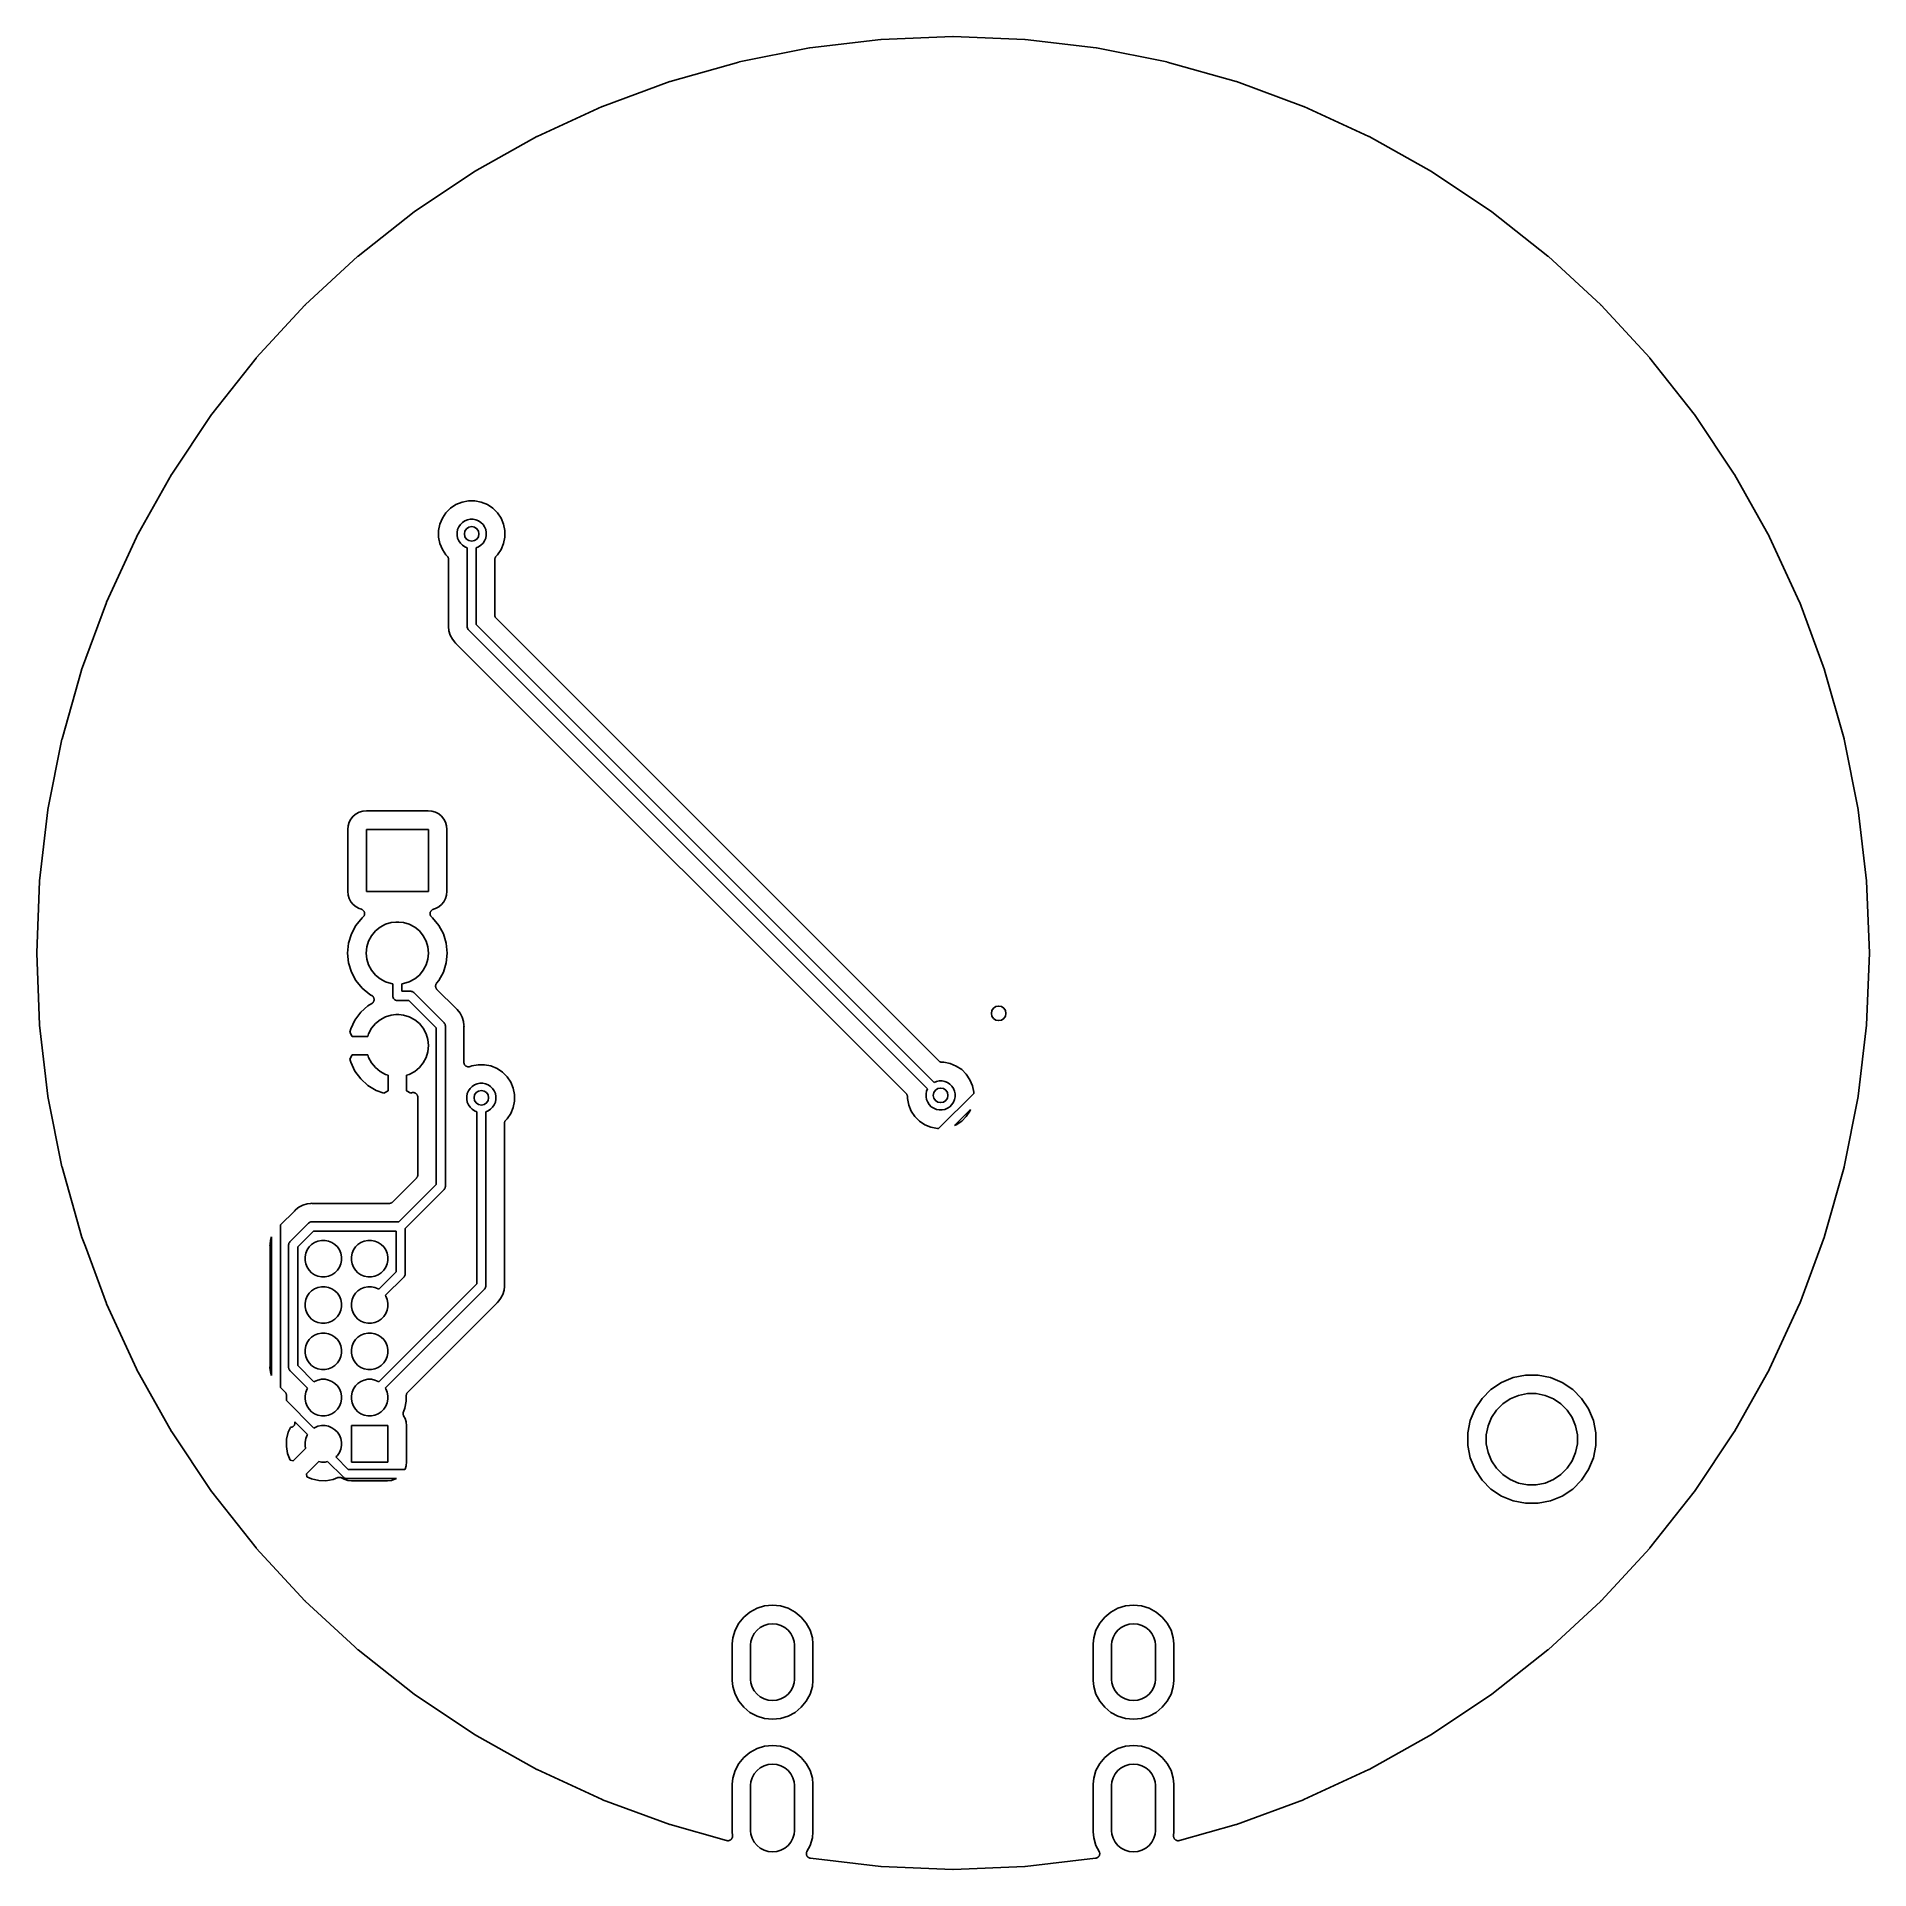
# Model space of a CAD drawing. Extents: x 123.4 to 173.6, y -130.1 to -79.9.
import ezdxf

# ---------------------------------------------------------------- set-up
doc = ezdxf.new("R2010")
doc.units = 0
doc.header["$MEASUREMENT"] = 0
doc.layers.add('BLACK', color=7, linetype='CONTINUOUS')

msp = doc.modelspace()

# ---------------------------------------------------------------- linework, layer by layer
at = {"layer": 'BLACK', "linetype": 'CONTINUOUS'}
for p, q in [((146.533, -79.9446), (148.495, -79.8676)), ((148.495, -79.8676), (148.497, -79.8675)), ((148.497, -79.8675), (148.501, -79.8678)), ((148.501, -79.8678), (148.505, -79.8676)), ((148.505, -79.8676), (150.467, -79.9446)), ((142.638, -80.5608), (144.563, -80.1778)), ((144.563, -80.1778), (144.565, -80.1774)), ((144.565, -80.1774), (144.569, -80.1771)), ((144.569, -80.1771), (144.573, -80.1762)), ((144.573, -80.1762), (146.523, -79.9454)), ((146.523, -79.9454), (146.525, -79.9452)), ((146.525, -79.9452), (146.529, -79.9452)), ((146.529, -79.9452), (146.533, -79.9446)), ((150.467, -79.9446), (150.469, -79.9447)), ((150.469, -79.9447), (150.473, -79.9453)), ((150.473, -79.9453), (150.477, -79.9454)), ((150.477, -79.9454), (152.427, -80.1762)), ((152.427, -80.1762), (152.428, -80.1764)), ((152.428, -80.1764), (152.432, -80.1774)), ((152.432, -80.1774), (152.437, -80.1778)), ((152.437, -80.1778), (154.362, -80.5608)), ((140.738, -81.0961), (142.628, -80.5631)), ((142.628, -80.5631), (142.63, -80.5627)), ((142.63, -80.5627), (142.634, -80.562)), ((142.634, -80.562), (142.638, -80.5608)), ((154.362, -80.5608), (154.364, -80.5612)), ((154.364, -80.5612), (154.368, -80.5624)), ((154.368, -80.5624), (154.372, -80.5631)), ((154.372, -80.5631), (156.262, -81.0961)), ((138.887, -81.7787), (140.729, -81.0992)), ((140.729, -81.0992), (140.731, -81.0986)), ((140.731, -81.0986), (140.735, -81.0976)), ((140.735, -81.0976), (140.738, -81.0961)), ((156.262, -81.0961), (156.263, -81.0966)), ((156.263, -81.0966), (156.267, -81.0981)), ((156.267, -81.0981), (156.271, -81.0992)), ((156.271, -81.0992), (158.113, -81.7787)), ((137.095, -82.6046), (138.878, -81.7826)), ((138.878, -81.7826), (138.879, -81.7818)), ((138.879, -81.7818), (138.883, -81.7805)), ((138.883, -81.7805), (138.887, -81.7787)), ((158.113, -81.7787), (158.115, -81.7794)), ((158.115, -81.7794), (158.118, -81.7812)), ((158.118, -81.7812), (158.122, -81.7826)), ((158.122, -81.7826), (159.905, -82.6046)), ((135.373, -83.5685), (137.086, -82.6091)), ((137.086, -82.6091), (137.087, -82.6082)), ((137.087, -82.6082), (137.091, -82.6066)), ((137.091, -82.6066), (137.095, -82.6046)), ((159.905, -82.6046), (159.907, -82.6053)), ((159.907, -82.6053), (159.911, -82.6074)), ((159.911, -82.6074), (159.914, -82.6091)), ((159.914, -82.6091), (161.627, -83.5685)), ((133.732, -84.6645), (135.364, -83.5737)), ((135.364, -83.5737), (135.366, -83.5727)), ((135.366, -83.5727), (135.369, -83.5708)), ((135.369, -83.5708), (135.373, -83.5685)), ((161.627, -83.5685), (161.629, -83.5693)), ((161.629, -83.5693), (161.632, -83.5717)), ((161.632, -83.5717), (161.636, -83.5737)), ((161.636, -83.5737), (163.268, -84.6645)), ((132.182, -85.8859), (133.723, -84.6704)), ((133.723, -84.6704), (133.725, -84.6693)), ((133.725, -84.6693), (133.728, -84.6671)), ((133.728, -84.6671), (133.732, -84.6645)), ((163.268, -84.6645), (163.27, -84.6655)), ((163.27, -84.6655), (163.273, -84.6681)), ((163.273, -84.6681), (163.277, -84.6704)), ((163.277, -84.6704), (164.818, -85.8859)), ((130.732, -87.2252), (132.174, -85.8924)), ((132.174, -85.8924), (132.175, -85.8912)), ((132.175, -85.8912), (132.179, -85.8887)), ((132.179, -85.8887), (132.182, -85.8859)), ((164.818, -85.8859), (164.82, -85.887)), ((164.82, -85.887), (164.823, -85.8899)), ((164.823, -85.8899), (164.826, -85.8924)), ((164.826, -85.8924), (166.268, -87.2252)), ((129.392, -88.674), (130.725, -87.2322)), ((130.725, -87.2322), (130.726, -87.2309)), ((130.726, -87.2309), (130.729, -87.2282)), ((130.729, -87.2282), (130.732, -87.2252)), ((166.268, -87.2252), (166.269, -87.2264)), ((166.269, -87.2264), (166.272, -87.2295)), ((166.272, -87.2295), (166.275, -87.2322)), ((166.275, -87.2322), (167.608, -88.674)), ((128.17, -90.2235), (129.386, -88.6816)), ((129.386, -88.6816), (129.387, -88.6802)), ((129.387, -88.6802), (129.39, -88.6773)), ((129.39, -88.6773), (129.392, -88.674)), ((167.608, -88.674), (167.609, -88.6753)), ((167.609, -88.6753), (167.611, -88.6786)), ((167.611, -88.6786), (167.614, -88.6816)), ((167.614, -88.6816), (168.83, -90.2235)), ((127.074, -91.8641), (128.164, -90.2316)), ((128.164, -90.2316), (128.165, -90.2301)), ((128.165, -90.2301), (128.168, -90.2269)), ((128.168, -90.2269), (128.17, -90.2235)), ((168.83, -90.2235), (168.831, -90.2249)), ((168.831, -90.2249), (168.833, -90.2284)), ((168.833, -90.2284), (168.836, -90.2316)), ((168.836, -90.2316), (169.926, -91.8641)), ((126.247, -93.34), (127.068, -91.8726)), ((127.068, -91.8726), (127.069, -91.871)), ((127.069, -91.871), (127.072, -91.8677)), ((127.072, -91.8677), (127.074, -91.8641)), ((169.926, -91.8641), (169.927, -91.8656)), ((169.927, -91.8656), (169.929, -91.8692)), ((169.929, -91.8692), (169.932, -91.8726)), ((169.932, -91.8726), (170.891, -93.5857)), ((134.593, -92.9252), (134.494, -93.0739)), ((134.72, -92.7987), (134.593, -92.9252)), ((134.868, -92.6993), (134.72, -92.7987)), ((135.034, -92.6309), (134.868, -92.6993)), ((135.209, -92.596), (135.034, -92.6309)), ((135.388, -92.596), (135.209, -92.596)), ((135.563, -92.6309), (135.388, -92.596)), ((135.729, -92.6993), (135.563, -92.6309)), ((135.877, -92.7987), (135.729, -92.6993)), ((136.004, -92.9252), (135.877, -92.7987)), ((136.103, -93.0739), (136.004, -92.9252)), ((126.109, -93.5857), (126.247, -93.34)), ((134.425, -93.2391), (134.391, -93.4146)), ((134.391, -93.4146), (134.391, -93.5934)), ((134.494, -93.0739), (134.425, -93.2391)), ((134.899, -93.4646), (134.914, -93.3873)), ((134.899, -93.5434), (134.899, -93.4646)), ((134.914, -93.3873), (134.944, -93.3145)), ((134.944, -93.3145), (134.988, -93.249)), ((134.988, -93.249), (135.044, -93.1933)), ((135.044, -93.1933), (135.109, -93.1495)), ((135.109, -93.1495), (135.182, -93.1194)), ((135.182, -93.1194), (135.259, -93.104)), ((135.259, -93.104), (135.338, -93.104)), ((135.338, -93.104), (135.415, -93.1194)), ((135.415, -93.1194), (135.488, -93.1495)), ((135.488, -93.1495), (135.554, -93.1933)), ((135.554, -93.1933), (135.609, -93.249)), ((135.609, -93.249), (135.653, -93.3145)), ((135.653, -93.3145), (135.683, -93.3873)), ((135.683, -93.3873), (135.699, -93.4646)), ((135.699, -93.4646), (135.699, -93.5434)), ((136.172, -93.2391), (136.103, -93.0739)), ((136.207, -93.4146), (136.172, -93.2391)), ((136.207, -93.5934), (136.207, -93.4146)), ((125.283, -95.3776), (126.105, -93.5946)), ((126.105, -93.5929), (126.107, -93.5894)), ((126.105, -93.5946), (126.105, -93.5929)), ((126.107, -93.5894), (126.109, -93.5857)), ((134.391, -93.5934), (134.425, -93.7689)), ((134.425, -93.7689), (134.494, -93.9341)), ((134.494, -93.9341), (134.593, -94.0828)), ((134.914, -93.6207), (134.899, -93.5434)), ((134.944, -93.6935), (134.914, -93.6207)), ((134.988, -93.759), (134.944, -93.6935)), ((135.044, -93.8147), (134.988, -93.759)), ((135.109, -93.8585), (135.044, -93.8147)), ((135.174, -93.8852), (135.109, -93.8585)), ((135.174, -96.0372), (135.174, -93.8852)), ((135.488, -93.8585), (135.424, -93.8852)), ((135.424, -93.8852), (135.424, -95.9915)), ((135.554, -93.8147), (135.488, -93.8585)), ((135.609, -93.759), (135.554, -93.8147)), ((135.653, -93.6935), (135.609, -93.759)), ((135.683, -93.6207), (135.653, -93.6935)), ((135.699, -93.5434), (135.683, -93.6207)), ((136.004, -94.0828), (136.103, -93.9341)), ((136.103, -93.9341), (136.172, -93.7689)), ((136.172, -93.7689), (136.207, -93.5934)), ((170.891, -93.5857), (170.892, -93.5872)), ((170.892, -93.5872), (170.893, -93.591)), ((170.893, -93.591), (170.895, -93.5946)), ((170.895, -93.5946), (171.717, -95.3776)), ((134.593, -94.0828), (134.628, -94.1179)), ((134.628, -94.1179), (134.629, -94.1182)), ((134.629, -94.1182), (134.629, -94.1182)), ((134.629, -94.1182), (134.629, -94.1182)), ((134.629, -94.1182), (134.63, -94.1192)), ((134.63, -94.1192), (134.637, -94.1284)), ((134.637, -94.1284), (134.644, -94.1374)), ((134.644, -94.1374), (134.645, -94.138)), ((134.645, -94.138), (134.645, -94.1385)), ((134.645, -94.1385), (134.651, -94.149)), ((134.651, -94.149), (134.656, -94.1593)), ((134.656, -94.1593), (134.656, -94.16)), ((134.656, -94.16), (134.657, -94.1605)), ((134.657, -94.1605), (134.66, -94.1718)), ((134.66, -94.1718), (134.663, -94.183)), ((134.663, -94.183), (134.663, -94.1837)), ((134.663, -94.1837), (134.663, -94.1843)), ((134.663, -94.1843), (134.664, -94.196)), ((134.664, -94.196), (134.666, -94.2077)), ((134.666, -94.2077), (134.666, -96.006)), ((135.932, -94.2059), (135.933, -94.1943)), ((135.932, -94.2072), (135.932, -94.2059)), ((135.932, -94.2073), (135.932, -94.2072)), ((135.932, -94.2077), (135.932, -94.2073)), ((135.932, -94.2073), (135.932, -94.2073)), ((135.932, -95.7285), (135.932, -94.2077)), ((135.933, -94.1943), (135.934, -94.1826)), ((135.934, -94.1813), (135.938, -94.1701)), ((135.934, -94.182), (135.934, -94.1813)), ((135.934, -94.1826), (135.934, -94.182)), ((135.938, -94.1701), (135.941, -94.1589)), ((135.941, -94.1589), (135.942, -94.1583)), ((135.942, -94.1577), (135.948, -94.1474)), ((135.942, -94.1583), (135.942, -94.1577)), ((135.948, -94.1474), (135.953, -94.1371)), ((135.953, -94.1365), (135.954, -94.136)), ((135.953, -94.1371), (135.953, -94.1365)), ((135.954, -94.136), (135.961, -94.127)), ((135.961, -94.127), (135.969, -94.1179)), ((135.969, -94.1179), (136.004, -94.0828)), ((124.599, -97.2289), (125.279, -95.3868)), ((125.279, -95.3852), (125.281, -95.3815)), ((125.279, -95.3868), (125.279, -95.3852)), ((125.281, -95.3815), (125.283, -95.3776)), ((171.717, -95.3776), (171.718, -95.3792)), ((171.718, -95.3792), (171.719, -95.3831)), ((171.719, -95.3831), (171.721, -95.3868)), ((171.721, -95.3868), (172.401, -97.2289)), ((134.666, -96.006), (134.666, -96.0077)), ((135.424, -95.9915), (147.979, -108.547)), ((135.933, -95.7402), (135.932, -95.7285)), ((135.934, -95.7519), (135.933, -95.7402)), ((135.934, -95.7525), (135.934, -95.7519)), ((135.934, -95.7532), (135.934, -95.7525)), ((135.937, -95.7644), (135.934, -95.7532)), ((135.941, -95.7757), (135.937, -95.7644)), ((135.941, -95.7763), (135.941, -95.7757)), ((135.941, -95.7769), (135.941, -95.7763)), ((135.947, -95.7873), (135.941, -95.7769)), ((135.952, -95.7977), (135.947, -95.7873)), ((135.953, -95.7982), (135.952, -95.7977)), ((135.953, -95.7988), (135.953, -95.7982)), ((135.96, -95.8079), (135.953, -95.7988)), ((135.968, -95.817), (135.96, -95.8079)), ((135.968, -95.818), (135.968, -95.817)), ((135.969, -95.8183), (135.968, -95.818)), ((135.968, -95.818), (135.968, -95.818)), ((135.968, -95.818), (135.968, -95.818)), ((148.11, -107.959), (135.969, -95.8183)), ((134.665, -96.0184), (134.663, -96.0433)), ((134.663, -96.0433), (134.675, -96.1674)), ((134.666, -96.0077), (134.665, -96.0131)), ((134.665, -96.0131), (134.665, -96.0184)), ((134.675, -96.1674), (134.711, -96.2867)), ((134.711, -96.2867), (134.77, -96.3967)), ((134.77, -96.3967), (134.833, -96.4737)), ((134.833, -96.4737), (134.833, -96.4738)), ((134.833, -96.4738), (134.849, -96.4931)), ((134.849, -96.4931), (134.868, -96.5089)), ((135.173, -96.0433), (135.174, -96.0372)), ((135.174, -96.0494), (135.173, -96.0433)), ((135.175, -96.0658), (135.174, -96.0494)), ((135.175, -96.0678), (135.175, -96.0658)), ((135.183, -96.0914), (135.175, -96.0678)), ((135.194, -96.1131), (135.183, -96.0914)), ((135.206, -96.1273), (135.194, -96.1131)), ((135.21, -96.1321), (135.206, -96.1273)), ((135.215, -96.136), (135.21, -96.1321)), ((147.802, -108.723), (135.215, -96.136)), ((134.868, -96.5089), (134.87, -96.5101)), ((134.87, -96.5101), (134.873, -96.5139)), ((134.873, -96.5139), (134.877, -96.5173)), ((134.877, -96.5173), (147.215, -108.855)), ((124.063, -99.1281), (124.596, -97.2384)), ((124.596, -97.2384), (124.597, -97.2367)), ((124.597, -97.2367), (124.598, -97.2329)), ((124.598, -97.2329), (124.599, -97.2289)), ((172.401, -97.2289), (172.401, -97.2306)), ((172.401, -97.2306), (172.402, -97.2346)), ((172.402, -97.2346), (172.404, -97.2384)), ((172.404, -97.2384), (172.937, -99.1281)), ((123.678, -101.063), (124.061, -99.1378)), ((124.061, -99.1361), (124.062, -99.1321)), ((124.061, -99.1378), (124.061, -99.1361)), ((124.062, -99.1321), (124.063, -99.1281)), ((172.937, -99.1281), (172.937, -99.1298)), ((172.937, -99.1298), (172.938, -99.1339)), ((172.938, -99.1339), (172.939, -99.1378)), ((172.939, -99.1378), (173.322, -101.063)), ((123.445, -103.023), (123.676, -101.073)), ((123.676, -101.072), (123.677, -101.068)), ((123.676, -101.073), (123.676, -101.072)), ((123.677, -101.068), (123.678, -101.063)), ((131.909, -101.51), (131.899, -101.616)), ((131.938, -101.415), (131.909, -101.51)), ((131.986, -101.326), (131.938, -101.415)), ((132.049, -101.249), (131.986, -101.326)), ((132.126, -101.186), (132.049, -101.249)), ((132.215, -101.138), (132.126, -101.186)), ((132.31, -101.109), (132.215, -101.138)), ((132.416, -101.099), (132.31, -101.109)), ((134.104, -101.099), (132.416, -101.099)), ((134.21, -101.109), (134.104, -101.099)), ((134.305, -101.138), (134.21, -101.109)), ((134.394, -101.186), (134.305, -101.138)), ((134.471, -101.249), (134.394, -101.186)), ((134.534, -101.326), (134.471, -101.249)), ((134.582, -101.415), (134.534, -101.326)), ((134.611, -101.51), (134.582, -101.415)), ((134.621, -101.616), (134.611, -101.51)), ((173.322, -101.063), (173.323, -101.065)), ((173.323, -101.065), (173.323, -101.069)), ((173.323, -101.069), (173.324, -101.073)), ((173.324, -101.073), (173.555, -103.023)), ((131.899, -101.616), (131.899, -103.304)), ((132.41, -103.31), (132.41, -101.61)), ((132.41, -101.61), (134.11, -101.61)), ((134.11, -101.61), (134.11, -103.31)), ((134.621, -103.304), (134.621, -101.616)), ((123.368, -104.995), (123.445, -103.033)), ((123.445, -103.027), (123.445, -103.023)), ((123.445, -103.031), (123.445, -103.027)), ((123.445, -103.033), (123.445, -103.031)), ((173.555, -103.023), (173.555, -103.025)), ((173.555, -103.025), (173.555, -103.029)), ((173.555, -103.029), (173.555, -103.033)), ((173.555, -103.033), (173.632, -104.995)), ((131.899, -103.304), (131.909, -103.41)), ((131.909, -103.41), (131.938, -103.505)), ((131.938, -103.505), (131.986, -103.594)), ((134.11, -103.31), (132.41, -103.31)), ((134.534, -103.594), (134.582, -103.505)), ((134.582, -103.505), (134.611, -103.41)), ((134.611, -103.41), (134.621, -103.304)), ((131.986, -103.594), (132.049, -103.671)), ((132.049, -103.671), (132.126, -103.734)), ((132.295, -104.035), (132.125, -104.242)), ((132.126, -103.734), (132.215, -103.782)), ((132.215, -103.782), (132.272, -103.799)), ((132.272, -103.799), (132.273, -103.799)), ((132.273, -103.799), (132.273, -103.799)), ((132.273, -103.799), (132.273, -103.799)), ((132.273, -103.799), (132.273, -103.799)), ((132.273, -103.799), (132.285, -103.804)), ((132.285, -103.804), (132.296, -103.809)), ((132.315, -104.019), (132.295, -104.035)), ((132.296, -103.809), (132.296, -103.809)), ((132.296, -103.809), (132.296, -103.809)), ((132.296, -103.809), (132.306, -103.816)), ((132.306, -103.816), (132.316, -103.823)), ((132.324, -104.01), (132.315, -104.019)), ((132.316, -103.823), (132.316, -103.823)), ((132.316, -103.823), (132.316, -103.823)), ((132.316, -103.823), (132.325, -103.832)), ((132.332, -104.001), (132.324, -104.01)), ((132.325, -103.832), (132.333, -103.841)), ((132.333, -104.001), (132.332, -104.001)), ((132.333, -103.841), (132.334, -103.841)), ((132.339, -103.991), (132.333, -104.001)), ((132.333, -104.001), (132.333, -104.001)), ((132.334, -103.841), (132.334, -103.841)), ((132.334, -103.841), (132.34, -103.851)), ((132.346, -103.981), (132.339, -103.991)), ((132.34, -103.851), (132.347, -103.861)), ((132.347, -103.98), (132.346, -103.981)), ((132.346, -103.981), (132.346, -103.981)), ((132.347, -103.861), (132.347, -103.861)), ((132.347, -103.861), (132.347, -103.862)), ((132.347, -103.862), (132.352, -103.873)), ((132.351, -103.969), (132.347, -103.98)), ((132.356, -103.958), (132.351, -103.969)), ((132.352, -103.873), (132.356, -103.884)), ((132.356, -103.884), (132.356, -103.884)), ((132.356, -103.884), (132.357, -103.885)), ((132.359, -103.946), (132.356, -103.958)), ((132.356, -103.958), (132.356, -103.958)), ((132.356, -103.958), (132.356, -103.958)), ((132.357, -103.885), (132.359, -103.897)), ((132.359, -103.897), (132.361, -103.908)), ((132.361, -103.934), (132.359, -103.946)), ((132.361, -103.908), (132.361, -103.909)), ((132.361, -103.909), (132.361, -103.909)), ((132.361, -103.909), (132.361, -103.921)), ((132.361, -103.921), (132.361, -103.933)), ((132.361, -103.933), (132.361, -103.934)), ((132.361, -103.934), (132.361, -103.934)), ((134.159, -103.907), (134.162, -103.895)), ((134.159, -103.919), (134.159, -103.907)), ((134.159, -103.907), (134.159, -103.907)), ((134.159, -103.907), (134.159, -103.907)), ((134.159, -103.932), (134.159, -103.919)), ((134.161, -103.944), (134.159, -103.932)), ((134.159, -103.932), (134.159, -103.932)), ((134.159, -103.932), (134.159, -103.932)), ((134.163, -103.956), (134.161, -103.944)), ((134.162, -103.895), (134.164, -103.883)), ((134.164, -103.956), (134.163, -103.956)), ((134.163, -103.956), (134.163, -103.956)), ((134.164, -103.882), (134.169, -103.871)), ((134.164, -103.883), (134.164, -103.882)), ((134.164, -103.883), (134.164, -103.883)), ((134.168, -103.968), (134.164, -103.956)), ((134.173, -103.979), (134.168, -103.968)), ((134.169, -103.871), (134.174, -103.86)), ((134.179, -103.989), (134.173, -103.979)), ((134.173, -103.979), (134.173, -103.979)), ((134.173, -103.979), (134.173, -103.979)), ((134.174, -103.86), (134.181, -103.85)), ((134.174, -103.86), (134.174, -103.86)), ((134.174, -103.86), (134.174, -103.86)), ((134.186, -104), (134.179, -103.989)), ((134.181, -103.85), (134.187, -103.84)), ((134.195, -104.009), (134.186, -104)), ((134.186, -104), (134.186, -104)), ((134.186, -104), (134.186, -104)), ((134.187, -103.84), (134.188, -103.839)), ((134.188, -103.839), (134.196, -103.831)), ((134.188, -103.839), (134.188, -103.839)), ((134.203, -104.017), (134.195, -104.009)), ((134.196, -103.831), (134.205, -103.822)), ((134.204, -104.018), (134.203, -104.017)), ((134.205, -104.019), (134.204, -104.018)), ((134.204, -104.018), (134.204, -104.018)), ((134.204, -104.018), (134.204, -104.018)), ((134.205, -103.822), (134.216, -103.815)), ((134.205, -103.822), (134.205, -103.822)), ((134.205, -103.822), (134.205, -103.822)), ((134.225, -104.035), (134.205, -104.019)), ((134.216, -103.815), (134.226, -103.808)), ((134.395, -104.242), (134.225, -104.035)), ((134.226, -103.808), (134.237, -103.803)), ((134.226, -103.808), (134.226, -103.808)), ((134.226, -103.808), (134.226, -103.808)), ((134.237, -103.803), (134.248, -103.799)), ((134.248, -103.799), (134.305, -103.782)), ((134.305, -103.782), (134.394, -103.734)), ((134.394, -103.734), (134.471, -103.671)), ((134.471, -103.671), (134.534, -103.594)), ((131.999, -104.478), (131.922, -104.734)), ((132.125, -104.242), (131.999, -104.478)), ((132.471, -104.673), (132.55, -104.525)), ((132.55, -104.525), (132.656, -104.396)), ((132.656, -104.396), (132.785, -104.29)), ((132.785, -104.29), (132.933, -104.211)), ((132.933, -104.211), (133.093, -104.162)), ((133.093, -104.162), (133.218, -104.15)), ((133.218, -104.15), (133.302, -104.15)), ((133.302, -104.15), (133.427, -104.162)), ((133.427, -104.162), (133.587, -104.211)), ((133.587, -104.211), (133.735, -104.29)), ((133.735, -104.29), (133.864, -104.396)), ((133.864, -104.396), (133.97, -104.525)), ((133.97, -104.525), (134.049, -104.673)), ((134.521, -104.478), (134.395, -104.242)), ((134.598, -104.734), (134.521, -104.478)), ((123.367, -105.003), (123.368, -104.999)), ((123.368, -105.005), (123.367, -105.003)), ((123.368, -104.999), (123.368, -104.995)), ((123.445, -106.967), (123.368, -105.005)), ((131.922, -104.734), (131.895, -105)), ((131.895, -105), (131.922, -105.266)), ((132.406, -105), (132.422, -104.833)), ((132.422, -105.167), (132.406, -105)), ((132.422, -104.833), (132.471, -104.673)), ((134.049, -104.673), (134.098, -104.833)), ((134.098, -104.833), (134.114, -105)), ((134.114, -105), (134.098, -105.167)), ((134.625, -105), (134.598, -104.734)), ((134.598, -105.266), (134.625, -105)), ((173.632, -105.005), (173.555, -106.967)), ((173.632, -104.995), (173.632, -104.997)), ((173.632, -104.997), (173.632, -105.001)), ((173.632, -105.001), (173.632, -105.005)), ((131.922, -105.266), (131.999, -105.522)), ((131.999, -105.522), (132.125, -105.758)), ((132.471, -105.327), (132.422, -105.167)), ((132.55, -105.475), (132.471, -105.327)), ((132.656, -105.604), (132.55, -105.475)), ((133.97, -105.475), (133.864, -105.604)), ((134.049, -105.327), (133.97, -105.475)), ((134.098, -105.167), (134.049, -105.327)), ((134.395, -105.758), (134.521, -105.522)), ((134.521, -105.522), (134.598, -105.266)), ((132.125, -105.758), (132.295, -105.965)), ((132.295, -105.965), (132.502, -106.135)), ((132.785, -105.71), (132.656, -105.604)), ((132.933, -105.789), (132.785, -105.71)), ((133.093, -105.838), (132.933, -105.789)), ((133.135, -105.842), (133.093, -105.838)), ((133.135, -106.169), (133.135, -105.842)), ((133.427, -105.838), (133.385, -105.842)), ((133.385, -105.842), (133.385, -106.05)), ((133.385, -106.05), (133.621, -106.05)), ((133.587, -105.789), (133.427, -105.838)), ((133.735, -105.71), (133.587, -105.789)), ((133.621, -106.05), (133.627, -106.05)), ((133.627, -106.05), (133.633, -106.05)), ((133.633, -106.05), (133.633, -106.05)), ((133.633, -106.05), (133.652, -106.052)), ((133.652, -106.052), (133.675, -106.059)), ((133.675, -106.059), (133.697, -106.071)), ((133.864, -105.604), (133.735, -105.71)), ((134.308, -105.907), (134.309, -105.902)), ((134.309, -105.914), (134.308, -105.907)), ((134.309, -105.896), (134.31, -105.889)), ((134.309, -105.902), (134.309, -105.896)), ((134.309, -105.921), (134.309, -105.914)), ((134.31, -105.926), (134.309, -105.921)), ((134.31, -105.889), (134.311, -105.883)), ((134.311, -105.932), (134.31, -105.926)), ((134.311, -105.883), (134.313, -105.877)), ((134.312, -105.938), (134.311, -105.932)), ((134.314, -105.945), (134.312, -105.938)), ((134.313, -105.877), (134.314, -105.872)), ((134.314, -105.872), (134.316, -105.865)), ((134.316, -105.95), (134.314, -105.945)), ((134.316, -105.865), (134.318, -105.859)), ((134.317, -105.956), (134.316, -105.95)), ((134.321, -105.962), (134.317, -105.956)), ((134.318, -105.859), (134.321, -105.854)), ((134.321, -105.854), (134.323, -105.849)), ((134.323, -105.968), (134.321, -105.962)), ((134.323, -105.849), (134.327, -105.843)), ((134.326, -105.973), (134.323, -105.968)), ((134.329, -105.978), (134.326, -105.973)), ((134.327, -105.843), (134.33, -105.837)), ((134.333, -105.983), (134.329, -105.978)), ((134.33, -105.837), (134.334, -105.833)), ((134.337, -105.989), (134.333, -105.983)), ((134.334, -105.833), (134.337, -105.828)), ((134.337, -105.828), (134.395, -105.758)), ((134.341, -105.993), (134.337, -105.989)), ((134.344, -105.997), (134.341, -105.993)), ((134.346, -105.998), (134.344, -105.997)), ((134.873, -106.526), (134.346, -105.998)), ((132.454, -106.448), (132.257, -106.626)), ((132.561, -106.384), (132.454, -106.448)), ((132.502, -106.135), (132.555, -106.163)), ((132.555, -106.163), (132.557, -106.164)), ((132.557, -106.164), (132.565, -106.169)), ((132.568, -106.379), (132.561, -106.384)), ((132.565, -106.169), (132.572, -106.174)), ((132.576, -106.374), (132.568, -106.379)), ((132.572, -106.174), (132.575, -106.176)), ((132.575, -106.176), (132.577, -106.178)), ((132.578, -106.372), (132.576, -106.374)), ((132.577, -106.178), (132.584, -106.185)), ((132.58, -106.37), (132.578, -106.372)), ((132.587, -106.363), (132.58, -106.37)), ((132.584, -106.185), (132.591, -106.191)), ((132.593, -106.356), (132.587, -106.363)), ((132.591, -106.191), (132.592, -106.194)), ((132.592, -106.194), (132.595, -106.196)), ((132.595, -106.354), (132.593, -106.356)), ((132.595, -106.196), (132.6, -106.204)), ((132.597, -106.351), (132.595, -106.354)), ((132.602, -106.343), (132.597, -106.351)), ((132.6, -106.204), (132.605, -106.211)), ((132.607, -106.336), (132.602, -106.343)), ((132.605, -106.211), (132.606, -106.214)), ((132.606, -106.214), (132.608, -106.217)), ((132.608, -106.333), (132.607, -106.336)), ((132.608, -106.217), (132.612, -106.225)), ((132.61, -106.33), (132.608, -106.333)), ((132.613, -106.321), (132.61, -106.33)), ((132.612, -106.225), (132.615, -106.233)), ((132.617, -106.313), (132.613, -106.321)), ((132.615, -106.233), (132.616, -106.237)), ((132.616, -106.237), (132.617, -106.24)), ((132.617, -106.24), (132.619, -106.249)), ((132.619, -106.307), (132.617, -106.31)), ((132.617, -106.31), (132.617, -106.313)), ((132.619, -106.249), (132.621, -106.258)), ((132.62, -106.298), (132.619, -106.307)), ((132.622, -106.289), (132.62, -106.298)), ((132.621, -106.258), (132.621, -106.261)), ((132.621, -106.261), (132.622, -106.264)), ((132.622, -106.264), (132.622, -106.273)), ((132.622, -106.273), (132.622, -106.282)), ((132.622, -106.282), (132.622, -106.286)), ((132.622, -106.286), (132.622, -106.289)), ((133.134, -106.175), (133.135, -106.169)), ((133.137, -106.2), (133.134, -106.175)), ((133.144, -106.223), (133.137, -106.2)), ((133.156, -106.245), (133.144, -106.223)), ((133.171, -106.264), (133.156, -106.245)), ((133.19, -106.28), (133.171, -106.264)), ((133.212, -106.291), (133.19, -106.28)), ((133.235, -106.298), (133.212, -106.291)), ((133.254, -106.3), (133.235, -106.298)), ((133.26, -106.301), (133.254, -106.3)), ((133.254, -106.3), (133.254, -106.3)), ((133.266, -106.3), (133.26, -106.301)), ((133.576, -106.3), (133.266, -106.3)), ((134.327, -107.052), (133.576, -106.3)), ((133.697, -106.071), (133.716, -106.086)), ((133.716, -106.086), (133.72, -106.091)), ((133.72, -106.091), (134.536, -106.907)), ((134.878, -106.53), (134.873, -106.526)), ((134.881, -106.533), (134.878, -106.53)), ((134.883, -106.535), (134.881, -106.533)), ((134.902, -106.55), (134.883, -106.535)), ((134.981, -106.647), (134.902, -106.55)), ((123.445, -106.971), (123.445, -106.967)), ((123.445, -106.975), (123.445, -106.971)), ((123.445, -106.977), (123.445, -106.975)), ((123.556, -107.912), (123.445, -106.977)), ((132.098, -106.839), (131.982, -107.082)), ((132.257, -106.626), (132.098, -106.839)), ((132.55, -107.065), (132.656, -106.936)), ((132.656, -106.936), (132.785, -106.83)), ((132.785, -106.83), (132.933, -106.751)), ((132.933, -106.751), (133.093, -106.702)), ((133.093, -106.702), (133.218, -106.69)), ((133.218, -106.69), (133.302, -106.69)), ((133.302, -106.69), (133.427, -106.702)), ((133.427, -106.702), (133.587, -106.751)), ((133.587, -106.751), (133.735, -106.83)), ((133.735, -106.83), (133.864, -106.936)), ((133.864, -106.936), (133.97, -107.065)), ((134.327, -111.35), (134.327, -107.052)), ((134.536, -106.907), (134.541, -106.911)), ((134.541, -106.911), (134.545, -106.916)), ((134.545, -106.916), (134.557, -106.93)), ((134.557, -106.93), (134.565, -106.947)), ((134.565, -106.947), (134.568, -106.952)), ((134.568, -106.952), (134.575, -106.976)), ((134.575, -106.976), (134.577, -106.994)), ((134.577, -106.994), (134.577, -106.994)), ((134.577, -106.994), (134.578, -107)), ((134.578, -107), (134.577, -107.006)), ((134.577, -107.006), (134.577, -111.395)), ((135.04, -106.757), (134.981, -106.647)), ((135.076, -106.876), (135.04, -106.757)), ((135.086, -106.975), (135.076, -106.876)), ((135.085, -107.036), (135.086, -107.03)), ((135.085, -107.038), (135.085, -107.036)), ((135.085, -107.996), (135.085, -107.038)), ((135.088, -107), (135.086, -106.975)), ((135.086, -106.975), (135.086, -106.975)), ((135.086, -107.025), (135.088, -107)), ((135.086, -107.03), (135.086, -107.025)), ((173.555, -106.977), (173.324, -108.927)), ((173.555, -106.967), (173.555, -106.969)), ((173.555, -106.969), (173.555, -106.973)), ((173.555, -106.973), (173.555, -106.977)), ((131.982, -107.082), (131.955, -107.17)), ((131.955, -107.17), (132.016, -107.286)), ((132.016, -107.286), (132.449, -107.286)), ((132.449, -107.286), (132.471, -107.213)), ((132.471, -107.213), (132.55, -107.065)), ((133.97, -107.065), (134.049, -107.213)), ((134.049, -107.213), (134.098, -107.373)), ((134.098, -107.373), (134.114, -107.54)), ((134.114, -107.54), (134.098, -107.707)), ((123.676, -108.927), (123.556, -107.912)), ((123.556, -107.912), (123.556, -107.912)), ((132.016, -107.794), (131.955, -107.91)), ((131.955, -107.91), (131.982, -107.998)), ((131.982, -107.998), (132.098, -108.241)), ((132.449, -107.794), (132.016, -107.794)), ((132.471, -107.867), (132.449, -107.794)), ((132.55, -108.015), (132.471, -107.867)), ((132.656, -108.144), (132.55, -108.015)), ((133.97, -108.015), (133.864, -108.144)), ((134.049, -107.867), (133.97, -108.015)), ((134.098, -107.707), (134.049, -107.867)), ((135.086, -108.008), (135.085, -107.996)), ((135.087, -108.02), (135.086, -108.008)), ((135.088, -108.02), (135.087, -108.02)), ((135.088, -108.021), (135.088, -108.02)), ((135.091, -108.032), (135.088, -108.021)), ((135.095, -108.044), (135.091, -108.032)), ((135.1, -108.055), (135.095, -108.044)), ((135.095, -108.044), (135.095, -108.044)), ((135.095, -108.044), (135.095, -108.044)), ((135.106, -108.066), (135.1, -108.055)), ((135.114, -108.076), (135.106, -108.066)), ((135.106, -108.066), (135.106, -108.066)), ((135.106, -108.066), (135.106, -108.066)), ((135.474, -108.063), (135.299, -108.098)), ((135.653, -108.063), (135.474, -108.063)), ((135.828, -108.098), (135.653, -108.063)), ((148.119, -107.967), (148.11, -107.959)), ((148.128, -107.974), (148.119, -107.967)), ((148.128, -107.975), (148.128, -107.974)), ((148.129, -107.975), (148.128, -107.975)), ((148.139, -107.981), (148.129, -107.975)), ((148.15, -107.986), (148.139, -107.981)), ((148.151, -107.987), (148.15, -107.986)), ((148.15, -107.986), (148.15, -107.986)), ((148.162, -107.99), (148.151, -107.987)), ((148.173, -107.994), (148.162, -107.99)), ((148.174, -107.994), (148.173, -107.994)), ((148.175, -107.994), (148.174, -107.994)), ((148.186, -107.995), (148.175, -107.994)), ((148.198, -107.996), (148.186, -107.995)), ((148.199, -107.996), (148.198, -107.996)), ((148.2, -107.996), (148.199, -107.996)), ((148.199, -107.996), (148.199, -107.996)), ((148.199, -107.996), (148.199, -107.996)), ((148.249, -107.996), (148.2, -107.996)), ((148.425, -108.031), (148.249, -107.996)), ((148.59, -108.1), (148.425, -108.031)), ((132.098, -108.241), (132.257, -108.454)), ((132.257, -108.454), (132.454, -108.632)), ((132.785, -108.25), (132.656, -108.144)), ((132.933, -108.329), (132.785, -108.25)), ((133.006, -108.351), (132.933, -108.329)), ((133.006, -108.784), (133.006, -108.351)), ((133.587, -108.329), (133.514, -108.351)), ((133.514, -108.351), (133.514, -108.784)), ((133.735, -108.25), (133.587, -108.329)), ((133.864, -108.144), (133.735, -108.25)), ((135.122, -108.085), (135.114, -108.076)), ((135.131, -108.093), (135.122, -108.085)), ((135.122, -108.085), (135.122, -108.085)), ((135.122, -108.085), (135.122, -108.085)), ((135.141, -108.101), (135.131, -108.093)), ((135.152, -108.107), (135.141, -108.101)), ((135.141, -108.101), (135.141, -108.101)), ((135.141, -108.101), (135.141, -108.101)), ((135.162, -108.113), (135.152, -108.107)), ((135.163, -108.113), (135.162, -108.113)), ((135.175, -108.117), (135.163, -108.113)), ((135.163, -108.113), (135.163, -108.113)), ((135.186, -108.12), (135.175, -108.117)), ((135.187, -108.12), (135.186, -108.12)), ((135.186, -108.12), (135.186, -108.12)), ((135.199, -108.122), (135.187, -108.12)), ((135.211, -108.123), (135.199, -108.122)), ((135.223, -108.122), (135.211, -108.123)), ((135.211, -108.123), (135.211, -108.123)), ((135.211, -108.123), (135.211, -108.123)), ((135.235, -108.121), (135.223, -108.122)), ((135.236, -108.121), (135.235, -108.121)), ((135.247, -108.117), (135.236, -108.121)), ((135.236, -108.121), (135.236, -108.121)), ((135.259, -108.114), (135.247, -108.117)), ((135.26, -108.114), (135.259, -108.114)), ((135.261, -108.113), (135.26, -108.114)), ((135.26, -108.114), (135.26, -108.114)), ((135.26, -108.114), (135.26, -108.114)), ((135.299, -108.098), (135.261, -108.113)), ((135.447, -108.586), (135.524, -108.571)), ((135.524, -108.571), (135.603, -108.571)), ((135.603, -108.571), (135.68, -108.586)), ((135.994, -108.166), (135.828, -108.098)), ((136.142, -108.265), (135.994, -108.166)), ((136.269, -108.392), (136.142, -108.265)), ((136.368, -108.541), (136.269, -108.392)), ((136.437, -108.706), (136.368, -108.541)), ((147.979, -108.547), (148.043, -108.52)), ((148.043, -108.52), (148.12, -108.504)), ((148.12, -108.504), (148.199, -108.504)), ((148.199, -108.504), (148.276, -108.52)), ((148.276, -108.52), (148.349, -108.55)), ((148.349, -108.55), (148.415, -108.594)), ((148.739, -108.199), (148.59, -108.1)), ((148.865, -108.326), (148.739, -108.199)), ((148.964, -108.474), (148.865, -108.326)), ((149.033, -108.64), (148.964, -108.474)), ((123.677, -108.931), (123.676, -108.927)), ((123.677, -108.935), (123.677, -108.931)), ((123.678, -108.937), (123.677, -108.935)), ((124.061, -110.862), (123.678, -108.937)), ((132.454, -108.632), (132.683, -108.769)), ((132.683, -108.769), (132.893, -108.843)), ((132.893, -108.843), (133.006, -108.784)), ((133.514, -108.784), (133.627, -108.843)), ((133.627, -108.843), (133.65, -108.835)), ((133.65, -108.835), (133.651, -108.834)), ((133.651, -108.834), (133.66, -108.832)), ((133.66, -108.832), (133.668, -108.83)), ((133.668, -108.83), (133.672, -108.83)), ((133.672, -108.83), (133.676, -108.829)), ((133.676, -108.829), (133.684, -108.829)), ((133.684, -108.829), (133.693, -108.828)), ((133.693, -108.828), (133.697, -108.828)), ((133.697, -108.828), (133.7, -108.828)), ((133.7, -108.828), (133.709, -108.829)), ((133.709, -108.829), (133.718, -108.83)), ((133.718, -108.83), (133.721, -108.831)), ((133.721, -108.831), (133.725, -108.832)), ((133.725, -108.832), (133.733, -108.835)), ((133.733, -108.835), (133.741, -108.838)), ((133.741, -108.838), (133.745, -108.839)), ((133.745, -108.839), (133.748, -108.841)), ((133.748, -108.841), (133.755, -108.845)), ((133.755, -108.845), (133.763, -108.849)), ((133.763, -108.849), (133.766, -108.852)), ((133.766, -108.852), (133.769, -108.854)), ((133.769, -108.854), (133.776, -108.86)), ((133.776, -108.86), (133.782, -108.865)), ((133.782, -108.865), (133.785, -108.868)), ((133.785, -108.868), (133.787, -108.871)), ((133.787, -108.871), (133.792, -108.878)), ((133.792, -108.878), (133.798, -108.884)), ((133.798, -108.884), (133.8, -108.888)), ((133.8, -108.888), (133.802, -108.891)), ((133.802, -108.891), (133.805, -108.899)), ((133.805, -108.899), (133.81, -108.906)), ((133.81, -108.906), (133.811, -108.91)), ((133.811, -108.91), (133.812, -108.913)), ((133.812, -108.913), (133.814, -108.922)), ((133.814, -108.922), (133.817, -108.93)), ((133.817, -108.93), (133.817, -108.934)), ((133.817, -108.934), (133.818, -108.937)), ((133.818, -108.937), (133.818, -108.946)), ((133.818, -108.946), (133.819, -108.955)), ((133.819, -108.955), (133.819, -111.087)), ((135.163, -108.931), (135.179, -108.854)), ((135.163, -109.01), (135.163, -108.931)), ((135.179, -109.087), (135.163, -109.01)), ((135.179, -108.854), (135.209, -108.781)), ((135.209, -108.781), (135.253, -108.716)), ((135.253, -108.716), (135.309, -108.66)), ((135.309, -108.66), (135.374, -108.616)), ((135.374, -108.616), (135.447, -108.586)), ((135.68, -108.586), (135.753, -108.616)), ((135.753, -108.616), (135.818, -108.66)), ((135.818, -108.66), (135.874, -108.716)), ((135.874, -108.716), (135.918, -108.781)), ((135.918, -108.781), (135.948, -108.854)), ((135.948, -108.854), (135.963, -108.931)), ((135.963, -109.01), (135.948, -109.087)), ((135.963, -108.931), (135.963, -109.01)), ((136.471, -108.881), (136.437, -108.706)), ((136.437, -109.236), (136.471, -109.06)), ((136.471, -109.06), (136.471, -108.881)), ((147.215, -108.855), (147.215, -108.855)), ((147.215, -108.855), (147.215, -108.855)), ((147.215, -108.855), (147.215, -108.855)), ((147.215, -108.855), (147.216, -108.856)), ((147.216, -108.856), (147.223, -108.865)), ((147.223, -108.865), (147.231, -108.874)), ((147.231, -108.874), (147.231, -108.875)), ((147.231, -108.875), (147.231, -108.875)), ((147.231, -108.875), (147.237, -108.886)), ((147.237, -108.886), (147.242, -108.896)), ((147.242, -108.896), (147.242, -108.897)), ((147.242, -108.897), (147.243, -108.897)), ((147.243, -108.897), (147.246, -108.908)), ((147.246, -108.908), (147.249, -108.92)), ((147.249, -108.92), (147.249, -108.92)), ((147.249, -108.92), (147.25, -108.921)), ((147.25, -108.921), (147.251, -108.933)), ((147.251, -108.933), (147.252, -108.944)), ((147.252, -108.944), (147.252, -108.994)), ((147.252, -108.994), (147.287, -109.169)), ((147.76, -108.865), (147.775, -108.788)), ((147.76, -108.944), (147.76, -108.865)), ((147.775, -109.021), (147.76, -108.944)), ((147.775, -108.788), (147.802, -108.723)), ((147.805, -109.094), (147.775, -109.021)), ((148.106, -109.812), (149.068, -108.851)), ((148.415, -108.594), (148.47, -108.65)), ((148.47, -108.65), (148.514, -108.715)), ((148.514, -108.715), (148.544, -108.788)), ((148.544, -109.021), (148.514, -109.094)), ((148.544, -108.788), (148.56, -108.865)), ((148.56, -108.944), (148.544, -109.021)), ((148.56, -108.865), (148.56, -108.944)), ((149.068, -108.815), (149.033, -108.64)), ((149.068, -108.851), (149.068, -108.815)), ((173.322, -108.937), (172.939, -110.862)), ((173.323, -108.932), (173.322, -108.937)), ((173.324, -108.928), (173.323, -108.932)), ((173.324, -108.927), (173.324, -108.928)), ((135.209, -109.16), (135.179, -109.087)), ((135.253, -109.226), (135.209, -109.16)), ((135.309, -109.281), (135.253, -109.226)), ((135.374, -109.325), (135.309, -109.281)), ((135.439, -109.352), (135.374, -109.325)), ((135.439, -114.075), (135.439, -109.352)), ((135.753, -109.325), (135.689, -109.352)), ((135.689, -109.352), (135.689, -114.12)), ((135.818, -109.281), (135.753, -109.325)), ((135.874, -109.226), (135.818, -109.281)), ((135.918, -109.16), (135.874, -109.226)), ((135.948, -109.087), (135.918, -109.16)), ((136.234, -109.585), (136.269, -109.55)), ((136.269, -109.55), (136.368, -109.401)), ((136.368, -109.401), (136.437, -109.236)), ((147.287, -109.169), (147.355, -109.335)), ((147.355, -109.335), (147.455, -109.483)), ((147.455, -109.483), (147.581, -109.61)), ((147.849, -109.159), (147.805, -109.094)), ((147.905, -109.215), (147.849, -109.159)), ((147.97, -109.259), (147.905, -109.215)), ((148.043, -109.289), (147.97, -109.259)), ((148.12, -109.304), (148.043, -109.289)), ((148.199, -109.304), (148.12, -109.304)), ((148.276, -109.289), (148.199, -109.304)), ((148.349, -109.259), (148.276, -109.289)), ((148.415, -109.215), (148.349, -109.259)), ((148.47, -109.159), (148.415, -109.215)), ((148.514, -109.094), (148.47, -109.159)), ((148.984, -109.288), (148.543, -109.728)), ((148.739, -109.61), (148.865, -109.483)), ((148.865, -109.483), (148.964, -109.335)), ((148.964, -109.335), (148.984, -109.288)), ((136.196, -114.089), (136.196, -109.674)), ((136.196, -109.674), (136.197, -109.674)), ((136.197, -109.673), (136.198, -109.661)), ((136.197, -109.674), (136.197, -109.673)), ((136.197, -109.674), (136.197, -109.674)), ((136.197, -109.674), (136.197, -109.674)), ((136.198, -109.661), (136.199, -109.649)), ((136.199, -109.648), (136.203, -109.637)), ((136.199, -109.649), (136.199, -109.648)), ((136.199, -109.649), (136.199, -109.649)), ((136.203, -109.637), (136.206, -109.626)), ((136.206, -109.626), (136.207, -109.625)), ((136.207, -109.624), (136.212, -109.614)), ((136.207, -109.625), (136.207, -109.624)), ((136.212, -109.614), (136.218, -109.604)), ((136.218, -109.604), (136.218, -109.603)), ((136.218, -109.603), (136.219, -109.603)), ((136.219, -109.603), (136.226, -109.594)), ((136.226, -109.594), (136.234, -109.585)), ((147.581, -109.61), (147.73, -109.709)), ((147.73, -109.709), (147.895, -109.778)), ((147.895, -109.778), (148.07, -109.812)), ((148.07, -109.812), (148.106, -109.812)), ((148.543, -109.728), (148.59, -109.709)), ((148.59, -109.709), (148.739, -109.61)), ((124.062, -110.866), (124.061, -110.862)), ((124.063, -110.87), (124.062, -110.866)), ((124.063, -110.872), (124.063, -110.87)), ((124.596, -112.762), (124.063, -110.872)), ((172.937, -110.872), (172.404, -112.762)), ((172.938, -110.868), (172.937, -110.872)), ((172.939, -110.864), (172.938, -110.868)), ((172.939, -110.862), (172.939, -110.864)), ((133.782, -111.176), (133.128, -111.83)), ((133.301, -112.376), (134.327, -111.35)), ((134.536, -111.494), (133.478, -112.552)), ((133.789, -111.167), (133.782, -111.176)), ((133.797, -111.158), (133.789, -111.167)), ((133.798, -111.157), (133.797, -111.158)), ((133.797, -111.158), (133.797, -111.158)), ((133.803, -111.147), (133.798, -111.157)), ((133.809, -111.137), (133.803, -111.147)), ((133.813, -111.124), (133.809, -111.135)), ((133.809, -111.135), (133.809, -111.136)), ((133.809, -111.136), (133.809, -111.137)), ((133.816, -111.113), (133.813, -111.124)), ((133.817, -111.112), (133.816, -111.112)), ((133.816, -111.112), (133.816, -111.113)), ((133.818, -111.1), (133.817, -111.112)), ((133.819, -111.088), (133.818, -111.1)), ((133.819, -111.087), (133.819, -111.087)), ((133.819, -111.087), (133.819, -111.087)), ((133.819, -111.087), (133.819, -111.087)), ((133.819, -111.087), (133.819, -111.088)), ((134.541, -111.49), (134.536, -111.494)), ((134.545, -111.485), (134.541, -111.49)), ((134.557, -111.471), (134.545, -111.485)), ((134.545, -111.485), (134.545, -111.485)), ((134.568, -111.449), (134.557, -111.471)), ((134.575, -111.426), (134.568, -111.449)), ((134.577, -111.408), (134.575, -111.426)), ((134.577, -111.395), (134.578, -111.401)), ((134.578, -111.401), (134.577, -111.408)), ((134.577, -111.408), (134.577, -111.408)), ((130.435, -112.079), (130.058, -112.457)), ((130.439, -112.075), (130.435, -112.079)), ((130.442, -112.072), (130.439, -112.075)), ((130.444, -112.07), (130.442, -112.072)), ((130.459, -112.051), (130.444, -112.07)), ((130.523, -111.999), (130.459, -112.051)), ((130.556, -111.972), (130.523, -111.999)), ((130.523, -111.999), (130.523, -111.999)), ((130.666, -111.913), (130.556, -111.972)), ((130.785, -111.877), (130.666, -111.913)), ((130.884, -111.867), (130.785, -111.877)), ((130.909, -111.865), (130.884, -111.867)), ((130.884, -111.867), (130.884, -111.867)), ((130.934, -111.867), (130.909, -111.865)), ((130.939, -111.867), (130.934, -111.867)), ((130.945, -111.868), (130.939, -111.867)), ((130.947, -111.868), (130.945, -111.868)), ((133.038, -111.868), (130.947, -111.868)), ((133.05, -111.866), (133.038, -111.868)), ((133.062, -111.865), (133.05, -111.866)), ((133.063, -111.865), (133.062, -111.865)), ((133.062, -111.865), (133.062, -111.865)), ((133.074, -111.862), (133.063, -111.865)), ((133.085, -111.859), (133.074, -111.862)), ((133.086, -111.858), (133.085, -111.859)), ((133.087, -111.858), (133.086, -111.858)), ((133.097, -111.853), (133.087, -111.858)), ((133.107, -111.847), (133.097, -111.853)), ((133.108, -111.847), (133.107, -111.847)), ((133.118, -111.839), (133.108, -111.846)), ((133.108, -111.846), (133.108, -111.847)), ((133.127, -111.832), (133.118, -111.839)), ((133.128, -111.831), (133.127, -111.832)), ((133.128, -111.83), (133.128, -111.831)), ((133.128, -111.831), (133.128, -111.831)), ((133.128, -111.831), (133.128, -111.831)), ((130.058, -112.457), (130.058, -116.917)), ((130.318, -112.915), (130.816, -112.417)), ((130.816, -112.417), (130.82, -112.412)), ((130.82, -112.412), (130.826, -112.407)), ((130.826, -112.407), (130.839, -112.396)), ((130.839, -112.396), (130.861, -112.385)), ((130.861, -112.385), (130.862, -112.384)), ((130.862, -112.384), (130.885, -112.377)), ((130.885, -112.377), (130.903, -112.376)), ((130.903, -112.376), (130.909, -112.375)), ((130.903, -112.376), (130.903, -112.376)), ((130.909, -112.375), (130.915, -112.376)), ((130.915, -112.376), (133.301, -112.376)), ((133.478, -112.552), (133.478, -113.791)), ((124.598, -112.765), (124.596, -112.762)), ((124.599, -112.769), (124.598, -112.765)), ((124.599, -112.771), (124.599, -112.769)), ((124.703, -113.051), (124.599, -112.771)), ((125.279, -114.613), (124.703, -113.051)), ((129.769, -112.982), (129.766, -113.007)), ((129.766, -113.007), (129.769, -113.032)), ((129.779, -112.883), (129.769, -112.982)), ((129.769, -112.982), (129.769, -112.982)), ((129.769, -113.032), (129.769, -113.034)), ((129.769, -113.034), (129.769, -113.039)), ((129.769, -113.039), (129.769, -113.045)), ((129.769, -113.045), (129.77, -116.329)), ((129.808, -112.788), (129.779, -112.883)), ((129.808, -116.586), (129.808, -112.788)), ((130.277, -113.007), (130.278, -113.001)), ((130.278, -113.013), (130.277, -113.007)), ((130.278, -113.001), (130.279, -112.983)), ((130.278, -113.001), (130.278, -113.001)), ((130.278, -116.36), (130.278, -113.013)), ((130.279, -112.983), (130.286, -112.959)), ((130.286, -112.959), (130.298, -112.938)), ((130.298, -112.938), (130.314, -112.918)), ((130.314, -112.918), (130.318, -112.915)), ((130.961, -112.626), (130.528, -113.059)), ((130.528, -113.059), (130.528, -116.315)), ((130.785, -113.145), (130.84, -113.063)), ((130.84, -113.063), (130.909, -112.994)), ((130.909, -112.994), (130.991, -112.939)), ((133.228, -112.626), (130.961, -112.626)), ((130.991, -112.939), (131.082, -112.901)), ((131.082, -112.901), (131.179, -112.882)), ((131.179, -112.882), (131.277, -112.882)), ((131.277, -112.882), (131.374, -112.901)), ((131.374, -112.901), (131.465, -112.939)), ((131.465, -112.939), (131.547, -112.994)), ((131.547, -112.994), (131.616, -113.063)), ((131.616, -113.063), (131.671, -113.145)), ((132.055, -113.145), (132.11, -113.063)), ((132.11, -113.063), (132.179, -112.994)), ((132.179, -112.994), (132.261, -112.939)), ((132.261, -112.939), (132.352, -112.901)), ((132.352, -112.901), (132.449, -112.882)), ((132.449, -112.882), (132.547, -112.882)), ((132.547, -112.882), (132.644, -112.901)), ((132.644, -112.901), (132.735, -112.939)), ((132.735, -112.939), (132.817, -112.994)), ((132.817, -112.994), (132.886, -113.063)), ((132.886, -113.063), (132.941, -113.145)), ((133.228, -113.745), (133.228, -112.626)), ((172.401, -112.771), (171.721, -114.613)), ((172.402, -112.767), (172.401, -112.771)), ((172.403, -112.763), (172.402, -112.767)), ((172.404, -112.762), (172.403, -112.763)), ((130.728, -113.333), (130.747, -113.236)), ((130.728, -113.431), (130.728, -113.333)), ((130.747, -113.528), (130.728, -113.431)), ((130.747, -113.236), (130.785, -113.145)), ((130.785, -113.619), (130.747, -113.528)), ((131.671, -113.145), (131.709, -113.236)), ((131.709, -113.528), (131.671, -113.619)), ((131.709, -113.236), (131.728, -113.333)), ((131.728, -113.431), (131.709, -113.528)), ((131.728, -113.333), (131.728, -113.431)), ((131.998, -113.333), (132.017, -113.236)), ((131.998, -113.431), (131.998, -113.333)), ((132.017, -113.528), (131.998, -113.431)), ((132.017, -113.236), (132.055, -113.145)), ((132.055, -113.619), (132.017, -113.528)), ((132.941, -113.145), (132.979, -113.236)), ((132.979, -113.528), (132.941, -113.619)), ((132.979, -113.236), (132.998, -113.333)), ((132.998, -113.431), (132.979, -113.528)), ((132.998, -113.333), (132.998, -113.431)), ((130.84, -113.701), (130.785, -113.619)), ((130.909, -113.77), (130.84, -113.701)), ((130.991, -113.825), (130.909, -113.77)), ((131.082, -113.863), (130.991, -113.825)), ((131.179, -113.882), (131.082, -113.863)), ((131.277, -113.882), (131.179, -113.882)), ((131.374, -113.863), (131.277, -113.882)), ((131.465, -113.825), (131.374, -113.863)), ((131.547, -113.77), (131.465, -113.825)), ((131.616, -113.701), (131.547, -113.77)), ((131.671, -113.619), (131.616, -113.701)), ((132.11, -113.701), (132.055, -113.619)), ((132.179, -113.77), (132.11, -113.701)), ((132.261, -113.825), (132.179, -113.77)), ((132.352, -113.863), (132.261, -113.825)), ((132.449, -113.882), (132.352, -113.863)), ((132.547, -113.882), (132.449, -113.882)), ((132.644, -113.863), (132.547, -113.882)), ((132.735, -113.825), (132.644, -113.863)), ((132.817, -113.77), (132.735, -113.825)), ((132.753, -114.221), (133.228, -113.745)), ((132.753, -116.761), (135.439, -114.075)), ((132.886, -113.701), (132.817, -113.77)), ((132.941, -113.619), (132.886, -113.701)), ((133.437, -113.89), (132.929, -114.397)), ((133.442, -113.886), (133.437, -113.89)), ((133.446, -113.881), (133.442, -113.886)), ((133.457, -113.867), (133.446, -113.881)), ((133.446, -113.881), (133.446, -113.881)), ((133.469, -113.845), (133.457, -113.867)), ((133.476, -113.822), (133.469, -113.845)), ((133.478, -113.803), (133.476, -113.822)), ((133.478, -113.791), (133.479, -113.797)), ((133.479, -113.797), (133.478, -113.803)), ((133.478, -113.803), (133.478, -113.803)), ((136.197, -114.095), (136.196, -114.089)), ((136.197, -114.1), (136.197, -114.095)), ((136.197, -114.102), (136.197, -114.1)), ((130.728, -114.603), (130.747, -114.506)), ((130.728, -114.701), (130.728, -114.603)), ((130.747, -114.506), (130.785, -114.415)), ((130.785, -114.415), (130.84, -114.333)), ((130.84, -114.333), (130.909, -114.264)), ((130.909, -114.264), (130.991, -114.209)), ((130.991, -114.209), (131.082, -114.171)), ((131.082, -114.171), (131.179, -114.152)), ((131.179, -114.152), (131.277, -114.152)), ((131.277, -114.152), (131.374, -114.171)), ((131.374, -114.171), (131.465, -114.209)), ((131.465, -114.209), (131.547, -114.264)), ((131.547, -114.264), (131.616, -114.333)), ((131.616, -114.333), (131.671, -114.415)), ((131.671, -114.415), (131.709, -114.506)), ((131.709, -114.506), (131.728, -114.603)), ((131.728, -114.603), (131.728, -114.701)), ((131.998, -114.603), (132.017, -114.506)), ((131.998, -114.701), (131.998, -114.603)), ((132.017, -114.506), (132.055, -114.415)), ((132.055, -114.415), (132.11, -114.333)), ((132.11, -114.333), (132.179, -114.264)), ((132.179, -114.264), (132.261, -114.209)), ((132.261, -114.209), (132.352, -114.171)), ((132.352, -114.171), (132.449, -114.152)), ((132.449, -114.152), (132.547, -114.152)), ((132.547, -114.152), (132.644, -114.171)), ((132.644, -114.171), (132.735, -114.209)), ((132.735, -114.209), (132.753, -114.221)), ((135.648, -114.219), (132.929, -116.937)), ((132.929, -114.397), (132.941, -114.415)), ((132.941, -114.415), (132.979, -114.506)), ((132.979, -114.506), (132.998, -114.603)), ((132.998, -114.603), (132.998, -114.701)), ((133.543, -117.042), (135.985, -114.6)), ((135.652, -114.215), (135.648, -114.219)), ((135.658, -114.208), (135.652, -114.215)), ((135.668, -114.196), (135.658, -114.208)), ((135.68, -114.175), (135.668, -114.196)), ((135.682, -114.166), (135.68, -114.175)), ((135.687, -114.151), (135.682, -114.166)), ((135.689, -114.133), (135.687, -114.151)), ((135.689, -114.12), (135.689, -114.126)), ((135.689, -114.126), (135.689, -114.133)), ((135.689, -114.133), (135.689, -114.133)), ((135.985, -114.6), (135.986, -114.599)), ((135.986, -114.599), (135.99, -114.596)), ((135.99, -114.596), (135.994, -114.592)), ((135.994, -114.592), (136.013, -114.576)), ((136.013, -114.576), (136.092, -114.48)), ((136.092, -114.48), (136.151, -114.37)), ((136.151, -114.37), (136.187, -114.251)), ((136.187, -114.251), (136.197, -114.151)), ((136.2, -114.126), (136.197, -114.102)), ((136.197, -114.151), (136.2, -114.126)), ((136.197, -114.151), (136.197, -114.151)), ((125.281, -114.617), (125.279, -114.613)), ((125.282, -114.621), (125.281, -114.617)), ((125.283, -114.622), (125.282, -114.621)), ((126.105, -116.405), (125.283, -114.622)), ((130.747, -114.798), (130.728, -114.701)), ((130.785, -114.889), (130.747, -114.798)), ((130.84, -114.971), (130.785, -114.889)), ((130.909, -115.04), (130.84, -114.971)), ((130.991, -115.095), (130.909, -115.04)), ((131.082, -115.133), (130.991, -115.095)), ((131.465, -115.095), (131.374, -115.133)), ((131.547, -115.04), (131.465, -115.095)), ((131.616, -114.971), (131.547, -115.04)), ((131.671, -114.889), (131.616, -114.971)), ((131.709, -114.798), (131.671, -114.889)), ((131.728, -114.701), (131.709, -114.798)), ((132.017, -114.798), (131.998, -114.701)), ((132.055, -114.889), (132.017, -114.798)), ((132.11, -114.971), (132.055, -114.889)), ((132.179, -115.04), (132.11, -114.971)), ((132.261, -115.095), (132.179, -115.04)), ((132.352, -115.133), (132.261, -115.095)), ((132.735, -115.095), (132.644, -115.133)), ((132.817, -115.04), (132.735, -115.095)), ((132.886, -114.971), (132.817, -115.04)), ((132.941, -114.889), (132.886, -114.971)), ((132.979, -114.798), (132.941, -114.889)), ((132.998, -114.701), (132.979, -114.798)), ((171.717, -114.622), (170.895, -116.405)), ((171.719, -114.618), (171.717, -114.622)), ((171.721, -114.615), (171.719, -114.618)), ((171.721, -114.613), (171.721, -114.615)), ((130.785, -115.685), (130.84, -115.603)), ((130.84, -115.603), (130.909, -115.534)), ((130.909, -115.534), (130.991, -115.479)), ((130.991, -115.479), (131.082, -115.441)), ((131.179, -115.152), (131.082, -115.133)), ((131.082, -115.441), (131.179, -115.422)), ((131.277, -115.152), (131.179, -115.152)), ((131.179, -115.422), (131.277, -115.422)), ((131.374, -115.133), (131.277, -115.152)), ((131.277, -115.422), (131.374, -115.441)), ((131.374, -115.441), (131.465, -115.479)), ((131.465, -115.479), (131.547, -115.534)), ((131.547, -115.534), (131.616, -115.603)), ((131.616, -115.603), (131.671, -115.685)), ((132.055, -115.685), (132.11, -115.603)), ((132.11, -115.603), (132.179, -115.534)), ((132.179, -115.534), (132.261, -115.479)), ((132.261, -115.479), (132.352, -115.441)), ((132.449, -115.152), (132.352, -115.133)), ((132.352, -115.441), (132.449, -115.422)), ((132.547, -115.152), (132.449, -115.152)), ((132.449, -115.422), (132.547, -115.422)), ((132.644, -115.133), (132.547, -115.152)), ((132.547, -115.422), (132.644, -115.441)), ((132.644, -115.441), (132.735, -115.479)), ((132.735, -115.479), (132.817, -115.534)), ((132.817, -115.534), (132.886, -115.603)), ((132.886, -115.603), (132.941, -115.685)), ((130.728, -115.873), (130.747, -115.776)), ((130.728, -115.971), (130.728, -115.873)), ((130.747, -116.068), (130.728, -115.971)), ((130.747, -115.776), (130.785, -115.685)), ((130.785, -116.159), (130.747, -116.068)), ((131.671, -115.685), (131.709, -115.776)), ((131.709, -116.068), (131.671, -116.159)), ((131.709, -115.776), (131.728, -115.873)), ((131.728, -115.971), (131.709, -116.068)), ((131.728, -115.873), (131.728, -115.971)), ((131.998, -115.873), (132.017, -115.776)), ((131.998, -115.971), (131.998, -115.873)), ((132.017, -116.068), (131.998, -115.971)), ((132.017, -115.776), (132.055, -115.685)), ((132.055, -116.159), (132.017, -116.068)), ((132.941, -115.685), (132.979, -115.776)), ((132.979, -116.068), (132.941, -116.159)), ((132.979, -115.776), (132.998, -115.873)), ((132.998, -115.971), (132.979, -116.068)), ((132.998, -115.873), (132.998, -115.971)), ((126.107, -116.409), (126.105, -116.405)), ((126.108, -116.413), (126.107, -116.409)), ((126.109, -116.414), (126.108, -116.413)), ((127.068, -118.127), (126.109, -116.414)), ((129.769, -116.342), (129.766, -116.366)), ((129.766, -116.366), (129.779, -116.491)), ((129.77, -116.329), (129.769, -116.331)), ((129.769, -116.331), (129.769, -116.336)), ((129.769, -116.336), (129.769, -116.342)), ((129.779, -116.491), (129.808, -116.586)), ((130.277, -116.366), (130.278, -116.36)), ((130.278, -116.373), (130.277, -116.366)), ((130.279, -116.389), (130.278, -116.373)), ((130.279, -116.391), (130.279, -116.389)), ((130.286, -116.415), (130.279, -116.391)), ((130.298, -116.436), (130.286, -116.415)), ((130.309, -116.449), (130.298, -116.436)), ((130.314, -116.455), (130.309, -116.449)), ((130.318, -116.459), (130.314, -116.455)), ((130.797, -116.937), (130.318, -116.459)), ((130.528, -116.315), (130.973, -116.761)), ((130.84, -116.241), (130.785, -116.159)), ((130.909, -116.31), (130.84, -116.241)), ((130.991, -116.365), (130.909, -116.31)), ((131.082, -116.403), (130.991, -116.365)), ((131.179, -116.422), (131.082, -116.403)), ((131.277, -116.422), (131.179, -116.422)), ((131.374, -116.403), (131.277, -116.422)), ((131.465, -116.365), (131.374, -116.403)), ((131.547, -116.31), (131.465, -116.365)), ((131.616, -116.241), (131.547, -116.31)), ((131.671, -116.159), (131.616, -116.241)), ((132.11, -116.241), (132.055, -116.159)), ((132.179, -116.31), (132.11, -116.241)), ((132.261, -116.365), (132.179, -116.31)), ((132.352, -116.403), (132.261, -116.365)), ((132.449, -116.422), (132.352, -116.403)), ((132.547, -116.422), (132.449, -116.422)), ((132.644, -116.403), (132.547, -116.422)), ((132.735, -116.365), (132.644, -116.403)), ((132.817, -116.31), (132.735, -116.365)), ((132.886, -116.241), (132.817, -116.31)), ((132.941, -116.159), (132.886, -116.241)), ((164.202, -116.577), (163.862, -116.645)), ((164.548, -116.577), (164.202, -116.577)), ((164.888, -116.645), (164.548, -116.577)), ((170.891, -116.414), (169.932, -118.127)), ((170.893, -116.411), (170.891, -116.414)), ((170.895, -116.407), (170.893, -116.411)), ((170.895, -116.405), (170.895, -116.407)), ((130.058, -116.917), (130.183, -117.042)), ((130.183, -117.042), (130.183, -117.042)), ((130.183, -117.042), (130.183, -117.042)), ((130.183, -117.042), (130.183, -117.042)), ((130.183, -117.042), (130.184, -117.043)), ((130.184, -117.043), (130.191, -117.052)), ((130.191, -117.052), (130.199, -117.062)), ((130.199, -117.062), (130.199, -117.062)), ((130.199, -117.062), (130.2, -117.063)), ((130.2, -117.063), (130.205, -117.073)), ((130.205, -117.073), (130.21, -117.083)), ((130.21, -117.083), (130.211, -117.084)), ((130.211, -117.084), (130.211, -117.085)), ((130.211, -117.085), (130.214, -117.096)), ((130.214, -117.096), (130.218, -117.107)), ((130.218, -117.107), (130.218, -117.108)), ((130.218, -117.108), (130.218, -117.108)), ((130.218, -117.108), (130.219, -117.12)), ((130.728, -117.143), (130.747, -117.046)), ((130.747, -117.046), (130.785, -116.955)), ((130.785, -116.955), (130.797, -116.937)), ((130.973, -116.761), (130.991, -116.749)), ((130.991, -116.749), (131.082, -116.711)), ((131.082, -116.711), (131.179, -116.692)), ((131.179, -116.692), (131.277, -116.692)), ((131.277, -116.692), (131.374, -116.711)), ((131.374, -116.711), (131.465, -116.749)), ((131.465, -116.749), (131.547, -116.804)), ((131.547, -116.804), (131.616, -116.873)), ((131.616, -116.873), (131.671, -116.955)), ((131.671, -116.955), (131.709, -117.046)), ((131.709, -117.046), (131.728, -117.143)), ((131.998, -117.143), (132.017, -117.046)), ((132.017, -117.046), (132.055, -116.955)), ((132.055, -116.955), (132.11, -116.873)), ((132.11, -116.873), (132.179, -116.804)), ((132.179, -116.804), (132.261, -116.749)), ((132.261, -116.749), (132.352, -116.711)), ((132.352, -116.711), (132.449, -116.692)), ((132.449, -116.692), (132.547, -116.692)), ((132.547, -116.692), (132.644, -116.711)), ((132.644, -116.711), (132.735, -116.749)), ((132.735, -116.749), (132.753, -116.761)), ((132.929, -116.937), (132.941, -116.955)), ((132.941, -116.955), (132.979, -117.046)), ((132.979, -117.046), (132.998, -117.143)), ((133.507, -117.118), (133.509, -117.107)), ((133.509, -117.105), (133.512, -117.094)), ((133.509, -117.106), (133.509, -117.105)), ((133.509, -117.107), (133.509, -117.106)), ((133.512, -117.094), (133.516, -117.083)), ((133.516, -117.082), (133.522, -117.071)), ((133.516, -117.083), (133.516, -117.082)), ((133.516, -117.082), (133.516, -117.082)), ((133.522, -117.071), (133.527, -117.061)), ((133.527, -117.061), (133.528, -117.061)), ((133.528, -117.06), (133.536, -117.051)), ((133.528, -117.061), (133.528, -117.06)), ((133.536, -117.051), (133.543, -117.042)), ((163.254, -116.969), (163.009, -117.214)), ((163.542, -116.777), (163.254, -116.969)), ((163.862, -116.645), (163.542, -116.777)), ((164.01, -117.133), (164.252, -117.085)), ((164.252, -117.085), (164.498, -117.085)), ((164.498, -117.085), (164.74, -117.133)), ((165.208, -116.777), (164.888, -116.645)), ((165.496, -116.969), (165.208, -116.777)), ((165.741, -117.214), (165.496, -116.969)), ((130.219, -117.12), (130.22, -117.132)), ((130.22, -117.132), (130.22, -117.277)), ((130.22, -117.277), (130.973, -118.031)), ((130.728, -117.241), (130.728, -117.143)), ((130.747, -117.338), (130.728, -117.241)), ((130.785, -117.429), (130.747, -117.338)), ((130.84, -117.511), (130.785, -117.429)), ((130.909, -117.58), (130.84, -117.511)), ((130.991, -117.635), (130.909, -117.58)), ((131.547, -117.58), (131.465, -117.635)), ((131.616, -117.511), (131.547, -117.58)), ((131.671, -117.429), (131.616, -117.511)), ((131.709, -117.338), (131.671, -117.429)), ((131.728, -117.241), (131.709, -117.338)), ((131.728, -117.143), (131.728, -117.241)), ((131.998, -117.241), (131.998, -117.143)), ((132.017, -117.338), (131.998, -117.241)), ((132.055, -117.429), (132.017, -117.338)), ((132.11, -117.511), (132.055, -117.429)), ((132.179, -117.58), (132.11, -117.511)), ((132.261, -117.635), (132.179, -117.58)), ((132.817, -117.58), (132.735, -117.635)), ((132.886, -117.511), (132.817, -117.58)), ((132.941, -117.429), (132.886, -117.511)), ((132.979, -117.338), (132.941, -117.429)), ((132.998, -117.241), (132.979, -117.338)), ((132.998, -117.143), (132.998, -117.241)), ((133.417, -117.621), (133.418, -117.615)), ((133.418, -117.615), (133.419, -117.61)), ((133.419, -117.61), (133.421, -117.603)), ((133.421, -117.603), (133.422, -117.597)), ((133.422, -117.597), (133.424, -117.592)), ((133.424, -117.592), (133.426, -117.586)), ((133.426, -117.586), (133.467, -117.486)), ((133.467, -117.486), (133.506, -117.291)), ((133.506, -117.13), (133.507, -117.118)), ((133.506, -117.131), (133.506, -117.13)), ((133.506, -117.132), (133.506, -117.131)), ((133.506, -117.131), (133.506, -117.131)), ((133.506, -117.131), (133.506, -117.131)), ((133.506, -117.291), (133.506, -117.132)), ((162.817, -117.502), (162.685, -117.822)), ((163.009, -117.214), (162.817, -117.502)), ((163.267, -117.743), (163.404, -117.538)), ((163.404, -117.538), (163.578, -117.364)), ((163.578, -117.364), (163.783, -117.227)), ((163.783, -117.227), (164.01, -117.133)), ((164.74, -117.133), (164.967, -117.227)), ((164.967, -117.227), (165.172, -117.364)), ((165.172, -117.364), (165.346, -117.538)), ((165.346, -117.538), (165.483, -117.743)), ((165.933, -117.502), (165.741, -117.214)), ((166.065, -117.822), (165.933, -117.502)), ((130.325, -118.013), (130.267, -118.143)), ((130.346, -118.009), (130.325, -118.013)), ((130.348, -118.009), (130.346, -118.009)), ((130.349, -118.009), (130.348, -118.009)), ((130.36, -118.006), (130.349, -118.009)), ((130.37, -118.003), (130.36, -118.006)), ((130.371, -118.002), (130.37, -118.003)), ((130.373, -118.002), (130.371, -118.002)), ((130.383, -117.997), (130.373, -118.002)), ((130.392, -117.992), (130.383, -117.997)), ((130.394, -117.991), (130.392, -117.992)), ((130.395, -117.99), (130.394, -117.991)), ((130.403, -117.983), (130.395, -117.99)), ((130.412, -117.977), (130.403, -117.983)), ((130.413, -117.976), (130.412, -117.977)), ((130.414, -117.974), (130.413, -117.976)), ((130.421, -117.966), (130.414, -117.974)), ((130.428, -117.958), (130.421, -117.966)), ((130.429, -117.957), (130.428, -117.958)), ((130.43, -117.955), (130.429, -117.957)), ((130.435, -117.946), (130.43, -117.955)), ((130.441, -117.937), (130.435, -117.946)), ((130.442, -117.934), (130.441, -117.935)), ((130.441, -117.935), (130.441, -117.937)), ((130.445, -117.924), (130.442, -117.934)), ((130.449, -117.913), (130.445, -117.924)), ((130.45, -117.91), (130.449, -117.912)), ((130.449, -117.912), (130.449, -117.913)), ((130.797, -118.207), (130.45, -117.861)), ((130.45, -117.861), (130.45, -117.862)), ((130.45, -117.862), (130.451, -117.864)), ((130.451, -117.9), (130.45, -117.91)), ((130.451, -117.864), (130.451, -117.875)), ((130.451, -117.875), (130.452, -117.885)), ((130.452, -117.889), (130.451, -117.9)), ((130.452, -117.885), (130.452, -117.887)), ((130.452, -117.887), (130.452, -117.889)), ((130.973, -118.031), (130.991, -118.019)), ((131.082, -117.673), (130.991, -117.635)), ((130.991, -118.019), (131.082, -117.981)), ((131.179, -117.692), (131.082, -117.673)), ((131.082, -117.981), (131.179, -117.962)), ((131.277, -117.692), (131.179, -117.692)), ((131.179, -117.962), (131.277, -117.962)), ((131.374, -117.673), (131.277, -117.692)), ((131.277, -117.962), (131.374, -117.981)), ((131.465, -117.635), (131.374, -117.673)), ((131.374, -117.981), (131.465, -118.019)), ((131.465, -118.019), (131.547, -118.074)), ((131.547, -118.074), (131.616, -118.143)), ((131.998, -118.962), (131.998, -117.962)), ((131.998, -117.962), (132.998, -117.962)), ((132.352, -117.673), (132.261, -117.635)), ((132.449, -117.692), (132.352, -117.673)), ((132.547, -117.692), (132.449, -117.692)), ((132.644, -117.673), (132.547, -117.692)), ((132.735, -117.635), (132.644, -117.673)), ((132.998, -117.962), (132.998, -118.962)), ((133.416, -117.635), (133.417, -117.628)), ((133.417, -117.64), (133.416, -117.635)), ((133.417, -117.628), (133.417, -117.621)), ((133.417, -117.646), (133.417, -117.64)), ((133.418, -117.652), (133.417, -117.646)), ((133.418, -117.659), (133.418, -117.652)), ((133.42, -117.665), (133.418, -117.659)), ((133.421, -117.67), (133.42, -117.665)), ((133.424, -117.676), (133.421, -117.67)), ((133.426, -117.683), (133.424, -117.676)), ((133.428, -117.688), (133.426, -117.683)), ((133.43, -117.693), (133.428, -117.688)), ((133.431, -117.695), (133.43, -117.693)), ((133.47, -117.767), (133.431, -117.695)), ((133.499, -117.862), (133.47, -117.767)), ((133.509, -117.968), (133.499, -117.862)), ((133.509, -118.956), (133.509, -117.968)), ((162.685, -117.822), (162.617, -118.162)), ((163.125, -118.212), (163.173, -117.97)), ((163.173, -117.97), (163.267, -117.743)), ((165.483, -117.743), (165.577, -117.97)), ((165.577, -117.97), (165.625, -118.212)), ((166.133, -118.162), (166.065, -117.822)), ((127.071, -118.131), (127.068, -118.127)), ((127.073, -118.134), (127.071, -118.131)), ((127.074, -118.136), (127.073, -118.134)), ((128.164, -119.768), (127.074, -118.136)), ((130.223, -118.337), (130.218, -118.535)), ((130.218, -118.535), (130.251, -118.731)), ((130.267, -118.143), (130.223, -118.337)), ((130.406, -118.925), (130.743, -118.588)), ((130.728, -118.413), (130.747, -118.316)), ((130.728, -118.511), (130.728, -118.413)), ((130.743, -118.588), (130.728, -118.511)), ((130.747, -118.316), (130.785, -118.225)), ((130.785, -118.225), (130.797, -118.207)), ((131.616, -118.143), (131.671, -118.225)), ((131.671, -118.225), (131.709, -118.316)), ((131.709, -118.608), (131.671, -118.699)), ((131.709, -118.316), (131.728, -118.413)), ((131.728, -118.511), (131.709, -118.608)), ((131.728, -118.413), (131.728, -118.511)), ((162.617, -118.162), (162.617, -118.508)), ((162.617, -118.508), (162.685, -118.848)), ((163.125, -118.458), (163.125, -118.212)), ((163.173, -118.7), (163.125, -118.458)), ((165.625, -118.458), (165.577, -118.7)), ((165.625, -118.212), (165.625, -118.458)), ((166.065, -118.848), (166.133, -118.508)), ((166.133, -118.508), (166.133, -118.162)), ((169.926, -118.136), (168.836, -119.768)), ((169.928, -118.132), (169.926, -118.136)), ((169.931, -118.129), (169.928, -118.132)), ((169.932, -118.127), (169.931, -118.129)), ((130.251, -118.731), (130.321, -118.911)), ((130.321, -118.911), (130.406, -118.925)), ((131.102, -118.947), (130.765, -119.284)), ((131.179, -118.962), (131.102, -118.947)), ((131.277, -118.962), (131.179, -118.962)), ((131.347, -118.948), (131.277, -118.962)), ((131.77, -119.371), (131.347, -118.948)), ((131.616, -118.781), (131.575, -118.822)), ((131.575, -118.822), (131.915, -119.162)), ((131.671, -118.699), (131.616, -118.781)), ((132.998, -118.962), (131.998, -118.962)), ((133.47, -119.157), (133.499, -119.062)), ((133.499, -119.062), (133.509, -118.956)), ((162.685, -118.848), (162.817, -119.168)), ((163.267, -118.927), (163.173, -118.7)), ((163.404, -119.132), (163.267, -118.927)), ((165.483, -118.927), (165.346, -119.132)), ((165.577, -118.7), (165.483, -118.927)), ((165.933, -119.168), (166.065, -118.848)), ((130.765, -119.284), (130.779, -119.365)), ((130.779, -119.365), (130.909, -119.423)), ((130.909, -119.423), (131.103, -119.467)), ((131.103, -119.467), (131.301, -119.472)), ((131.301, -119.472), (131.497, -119.439)), ((131.497, -119.439), (131.626, -119.389)), ((131.626, -119.389), (131.628, -119.388)), ((131.628, -119.388), (131.631, -119.387)), ((131.631, -119.387), (131.635, -119.386)), ((131.635, -119.386), (131.643, -119.384)), ((131.643, -119.384), (131.652, -119.382)), ((131.652, -119.382), (131.656, -119.382)), ((131.656, -119.382), (131.659, -119.381)), ((131.659, -119.381), (131.668, -119.381)), ((131.668, -119.381), (131.676, -119.381)), ((131.676, -119.381), (131.68, -119.381)), ((131.68, -119.381), (131.684, -119.381)), ((131.684, -119.381), (131.692, -119.383)), ((131.692, -119.383), (131.701, -119.384)), ((131.701, -119.384), (131.705, -119.385)), ((131.705, -119.385), (131.708, -119.386)), ((131.708, -119.386), (131.716, -119.389)), ((131.716, -119.389), (131.724, -119.392)), ((131.724, -119.392), (131.728, -119.394)), ((131.728, -119.394), (131.731, -119.395)), ((131.731, -119.395), (131.803, -119.434)), ((131.774, -119.376), (131.77, -119.371)), ((131.779, -119.38), (131.774, -119.376)), ((131.793, -119.392), (131.779, -119.38)), ((131.779, -119.38), (131.779, -119.38)), ((131.815, -119.403), (131.793, -119.392)), ((131.803, -119.434), (131.898, -119.463)), ((131.838, -119.411), (131.815, -119.403)), ((131.857, -119.412), (131.838, -119.411)), ((131.863, -119.413), (131.857, -119.412)), ((131.857, -119.412), (131.857, -119.412)), ((131.869, -119.412), (131.863, -119.413)), ((133.233, -119.412), (131.869, -119.412)), ((131.898, -119.463), (132.004, -119.473)), ((131.915, -119.162), (133.467, -119.162)), ((132.004, -119.473), (132.992, -119.473)), ((132.992, -119.473), (133.098, -119.463)), ((133.098, -119.463), (133.193, -119.434)), ((133.193, -119.434), (133.233, -119.412)), ((133.467, -119.162), (133.47, -119.157)), ((162.817, -119.168), (163.009, -119.456)), ((163.009, -119.456), (163.254, -119.701)), ((163.578, -119.306), (163.404, -119.132)), ((163.783, -119.443), (163.578, -119.306)), ((164.01, -119.537), (163.783, -119.443)), ((164.252, -119.585), (164.01, -119.537)), ((164.498, -119.585), (164.252, -119.585)), ((164.74, -119.537), (164.498, -119.585)), ((164.967, -119.443), (164.74, -119.537)), ((165.172, -119.306), (164.967, -119.443)), ((165.346, -119.132), (165.172, -119.306)), ((165.496, -119.701), (165.741, -119.456)), ((165.741, -119.456), (165.933, -119.168)), ((128.167, -119.772), (128.164, -119.768)), ((128.169, -119.775), (128.167, -119.772)), ((128.17, -119.777), (128.169, -119.775)), ((129.386, -121.318), (128.17, -119.777)), ((163.254, -119.701), (163.542, -119.893)), ((163.542, -119.893), (163.862, -120.025)), ((163.862, -120.025), (164.202, -120.093)), ((164.202, -120.093), (164.548, -120.093)), ((164.548, -120.093), (164.888, -120.025)), ((164.888, -120.025), (165.208, -119.893)), ((165.208, -119.893), (165.496, -119.701)), ((168.83, -119.777), (167.614, -121.318)), ((168.832, -119.773), (168.83, -119.777)), ((168.835, -119.77), (168.832, -119.773)), ((168.836, -119.768), (168.835, -119.77)), ((129.389, -121.321), (129.386, -121.318)), ((129.391, -121.325), (129.389, -121.321)), ((129.392, -121.326), (129.391, -121.325)), ((130.725, -122.768), (129.392, -121.326)), ((167.608, -121.326), (166.275, -122.768)), ((167.61, -121.323), (167.608, -121.326)), ((167.613, -121.32), (167.61, -121.323)), ((167.614, -121.318), (167.613, -121.32)), ((130.728, -122.771), (130.725, -122.768)), ((130.731, -122.774), (130.728, -122.771)), ((130.732, -122.775), (130.731, -122.774)), ((132.093, -124.033), (130.732, -122.775)), ((142.931, -123.074), (142.763, -123.213)), ((143.124, -122.971), (142.931, -123.074)), ((143.333, -122.908), (143.124, -122.971)), ((143.55, -122.887), (143.333, -122.908)), ((143.767, -122.908), (143.55, -122.887)), ((143.976, -122.971), (143.767, -122.908)), ((144.169, -123.074), (143.976, -122.971)), ((144.337, -123.213), (144.169, -123.074)), ((152.831, -123.074), (152.663, -123.213)), ((153.024, -122.971), (152.831, -123.074)), ((153.233, -122.908), (153.024, -122.971)), ((153.45, -122.887), (153.233, -122.908)), ((153.667, -122.908), (153.45, -122.887)), ((153.876, -122.971), (153.667, -122.908)), ((154.069, -123.074), (153.876, -122.971)), ((154.237, -123.213), (154.069, -123.074)), ((166.268, -122.775), (164.826, -124.108)), ((166.271, -122.772), (166.268, -122.775)), ((166.274, -122.769), (166.271, -122.772)), ((166.275, -122.768), (166.274, -122.769)), ((142.521, -123.574), (142.458, -123.783)), ((142.624, -123.381), (142.521, -123.574)), ((142.763, -123.213), (142.624, -123.381)), ((143.049, -123.665), (143.124, -123.574)), ((143.124, -123.574), (143.215, -123.499)), ((143.215, -123.499), (143.319, -123.443)), ((143.319, -123.443), (143.432, -123.409)), ((143.432, -123.409), (143.55, -123.397)), ((143.55, -123.397), (143.668, -123.409)), ((143.668, -123.409), (143.781, -123.443)), ((143.781, -123.443), (143.885, -123.499)), ((143.885, -123.499), (143.976, -123.574)), ((143.976, -123.574), (144.051, -123.665)), ((144.476, -123.381), (144.337, -123.213)), ((144.579, -123.574), (144.476, -123.381)), ((144.642, -123.783), (144.579, -123.574)), ((152.421, -123.574), (152.358, -123.783)), ((152.524, -123.381), (152.421, -123.574)), ((152.663, -123.213), (152.524, -123.381)), ((152.949, -123.665), (153.024, -123.574)), ((153.024, -123.574), (153.115, -123.499)), ((153.115, -123.499), (153.219, -123.443)), ((153.219, -123.443), (153.332, -123.409)), ((153.332, -123.409), (153.45, -123.397)), ((153.45, -123.397), (153.568, -123.409)), ((153.568, -123.409), (153.681, -123.443)), ((153.681, -123.443), (153.785, -123.499)), ((153.785, -123.499), (153.876, -123.574)), ((153.876, -123.574), (153.951, -123.665)), ((154.376, -123.381), (154.237, -123.213)), ((154.479, -123.574), (154.376, -123.381)), ((154.542, -123.783), (154.479, -123.574)), ((132.174, -124.108), (132.093, -124.033)), ((132.177, -124.11), (132.174, -124.108)), ((132.18, -124.113), (132.177, -124.11)), ((132.182, -124.114), (132.18, -124.113)), ((133.723, -125.33), (132.182, -124.114)), ((142.458, -123.783), (142.442, -123.946)), ((142.442, -123.946), (142.442, -124.954)), ((142.95, -123.971), (142.959, -123.882)), ((142.95, -124.929), (142.95, -123.971)), ((142.959, -123.882), (142.993, -123.769)), ((142.993, -123.769), (143.049, -123.665)), ((144.051, -123.665), (144.107, -123.769)), ((144.107, -123.769), (144.141, -123.882)), ((144.141, -123.882), (144.15, -123.971)), ((144.15, -123.971), (144.15, -124.929)), ((144.658, -123.946), (144.642, -123.783)), ((144.658, -124.954), (144.658, -123.946)), ((152.358, -123.783), (152.342, -123.946)), ((152.342, -123.946), (152.342, -124.954)), ((152.85, -123.971), (152.859, -123.882)), ((152.85, -124.929), (152.85, -123.971)), ((152.859, -123.882), (152.893, -123.769)), ((152.893, -123.769), (152.949, -123.665)), ((153.951, -123.665), (154.007, -123.769)), ((154.007, -123.769), (154.041, -123.882)), ((154.041, -123.882), (154.05, -123.971)), ((154.05, -123.971), (154.05, -124.929)), ((154.558, -123.946), (154.542, -123.783)), ((154.558, -124.954), (154.558, -123.946)), ((164.818, -124.114), (163.277, -125.33)), ((164.821, -124.111), (164.818, -124.114)), ((164.825, -124.109), (164.821, -124.111)), ((164.826, -124.108), (164.825, -124.109)), ((142.442, -124.954), (142.458, -125.117)), ((142.458, -125.117), (142.521, -125.326)), ((142.959, -125.018), (142.95, -124.929)), ((142.993, -125.131), (142.959, -125.018)), ((143.049, -125.235), (142.993, -125.131)), ((144.107, -125.131), (144.051, -125.235)), ((144.141, -125.018), (144.107, -125.131)), ((144.15, -124.929), (144.141, -125.018)), ((144.579, -125.326), (144.642, -125.117)), ((144.642, -125.117), (144.658, -124.954)), ((152.342, -124.954), (152.358, -125.117)), ((152.358, -125.117), (152.421, -125.326)), ((152.859, -125.018), (152.85, -124.929)), ((152.893, -125.131), (152.859, -125.018)), ((152.949, -125.235), (152.893, -125.131)), ((154.007, -125.131), (153.951, -125.235)), ((154.041, -125.018), (154.007, -125.131)), ((154.05, -124.929), (154.041, -125.018)), ((154.479, -125.326), (154.542, -125.117)), ((154.542, -125.117), (154.558, -124.954)), ((133.727, -125.332), (133.723, -125.33)), ((133.73, -125.335), (133.727, -125.332)), ((133.732, -125.336), (133.73, -125.335)), ((135.364, -126.426), (133.732, -125.336)), ((142.521, -125.326), (142.624, -125.519)), ((142.624, -125.519), (142.763, -125.687)), ((143.124, -125.326), (143.049, -125.235)), ((143.215, -125.401), (143.124, -125.326)), ((143.319, -125.457), (143.215, -125.401)), ((143.432, -125.491), (143.319, -125.457)), ((143.55, -125.503), (143.432, -125.491)), ((143.668, -125.491), (143.55, -125.503)), ((143.781, -125.457), (143.668, -125.491)), ((143.885, -125.401), (143.781, -125.457)), ((143.976, -125.326), (143.885, -125.401)), ((144.051, -125.235), (143.976, -125.326)), ((144.337, -125.687), (144.476, -125.519)), ((144.476, -125.519), (144.579, -125.326)), ((152.421, -125.326), (152.524, -125.519)), ((152.524, -125.519), (152.663, -125.687)), ((153.024, -125.326), (152.949, -125.235)), ((153.115, -125.401), (153.024, -125.326)), ((153.219, -125.457), (153.115, -125.401)), ((153.332, -125.491), (153.219, -125.457)), ((153.45, -125.503), (153.332, -125.491)), ((153.568, -125.491), (153.45, -125.503)), ((153.681, -125.457), (153.568, -125.491)), ((153.785, -125.401), (153.681, -125.457)), ((153.876, -125.326), (153.785, -125.401)), ((153.951, -125.235), (153.876, -125.326)), ((154.237, -125.687), (154.376, -125.519)), ((154.376, -125.519), (154.479, -125.326)), ((163.268, -125.336), (161.636, -126.426)), ((163.272, -125.333), (163.268, -125.336)), ((163.275, -125.331), (163.272, -125.333)), ((163.277, -125.33), (163.275, -125.331)), ((142.763, -125.687), (142.931, -125.826)), ((142.931, -125.826), (143.124, -125.929)), ((143.124, -125.929), (143.333, -125.992)), ((143.333, -125.992), (143.55, -126.013)), ((143.55, -126.013), (143.767, -125.992)), ((143.767, -125.992), (143.976, -125.929)), ((143.976, -125.929), (144.169, -125.826)), ((144.169, -125.826), (144.337, -125.687)), ((152.663, -125.687), (152.831, -125.826)), ((152.831, -125.826), (153.024, -125.929)), ((153.024, -125.929), (153.233, -125.992)), ((153.233, -125.992), (153.45, -126.013)), ((153.45, -126.013), (153.667, -125.992)), ((153.667, -125.992), (153.876, -125.929)), ((153.876, -125.929), (154.069, -125.826)), ((154.069, -125.826), (154.237, -125.687)), ((135.368, -126.428), (135.364, -126.426)), ((135.371, -126.431), (135.368, -126.428)), ((135.373, -126.432), (135.371, -126.431)), ((137.086, -127.391), (135.373, -126.432)), ((161.627, -126.432), (159.914, -127.391)), ((161.631, -126.429), (161.627, -126.432)), ((161.634, -126.427), (161.631, -126.429)), ((161.636, -126.426), (161.634, -126.427)), ((142.763, -127.063), (142.624, -127.231)), ((142.931, -126.924), (142.763, -127.063)), ((143.124, -126.821), (142.931, -126.924)), ((143.333, -126.758), (143.124, -126.821)), ((143.55, -126.737), (143.333, -126.758)), ((143.767, -126.758), (143.55, -126.737)), ((143.976, -126.821), (143.767, -126.758)), ((144.169, -126.924), (143.976, -126.821)), ((144.337, -127.063), (144.169, -126.924)), ((144.476, -127.231), (144.337, -127.063)), ((152.663, -127.063), (152.524, -127.231)), ((152.831, -126.924), (152.663, -127.063)), ((153.024, -126.821), (152.831, -126.924)), ((153.233, -126.758), (153.024, -126.821)), ((153.45, -126.737), (153.233, -126.758)), ((153.667, -126.758), (153.45, -126.737)), ((153.876, -126.821), (153.667, -126.758)), ((154.069, -126.924), (153.876, -126.821)), ((154.237, -127.063), (154.069, -126.924)), ((154.376, -127.231), (154.237, -127.063)), ((137.089, -127.393), (137.086, -127.391)), ((137.093, -127.395), (137.089, -127.393)), ((137.095, -127.395), (137.093, -127.395)), ((138.878, -128.217), (137.095, -127.395)), ((142.458, -127.633), (142.442, -127.796)), ((142.521, -127.424), (142.458, -127.633)), ((142.624, -127.231), (142.521, -127.424)), ((142.959, -127.732), (142.993, -127.619)), ((142.993, -127.619), (143.049, -127.515)), ((143.049, -127.515), (143.124, -127.424)), ((143.124, -127.424), (143.215, -127.349)), ((143.215, -127.349), (143.319, -127.293)), ((143.319, -127.293), (143.432, -127.259)), ((143.432, -127.259), (143.55, -127.247)), ((143.55, -127.247), (143.668, -127.259)), ((143.668, -127.259), (143.781, -127.293)), ((143.781, -127.293), (143.885, -127.349)), ((143.885, -127.349), (143.976, -127.424)), ((143.976, -127.424), (144.051, -127.515)), ((144.051, -127.515), (144.107, -127.619)), ((144.107, -127.619), (144.141, -127.732)), ((144.579, -127.424), (144.476, -127.231)), ((144.642, -127.633), (144.579, -127.424)), ((144.658, -127.796), (144.642, -127.633)), ((152.358, -127.633), (152.342, -127.796)), ((152.421, -127.424), (152.358, -127.633)), ((152.524, -127.231), (152.421, -127.424)), ((152.859, -127.732), (152.893, -127.619)), ((152.893, -127.619), (152.949, -127.515)), ((152.949, -127.515), (153.024, -127.424)), ((153.024, -127.424), (153.115, -127.349)), ((153.115, -127.349), (153.219, -127.293)), ((153.219, -127.293), (153.332, -127.259)), ((153.332, -127.259), (153.45, -127.247)), ((153.45, -127.247), (153.568, -127.259)), ((153.568, -127.259), (153.681, -127.293)), ((153.681, -127.293), (153.785, -127.349)), ((153.785, -127.349), (153.876, -127.424)), ((153.876, -127.424), (153.951, -127.515)), ((153.951, -127.515), (154.007, -127.619)), ((154.007, -127.619), (154.041, -127.732)), ((154.479, -127.424), (154.376, -127.231)), ((154.542, -127.633), (154.479, -127.424)), ((154.558, -127.796), (154.542, -127.633)), ((159.905, -127.395), (158.122, -128.217)), ((159.909, -127.393), (159.905, -127.395)), ((159.913, -127.392), (159.909, -127.393)), ((159.914, -127.391), (159.913, -127.392)), ((142.442, -127.796), (142.442, -129.104)), ((142.95, -127.821), (142.959, -127.732)), ((142.95, -129.079), (142.95, -127.821)), ((144.141, -127.732), (144.15, -127.821)), ((144.15, -127.821), (144.15, -129.079)), ((144.658, -129.104), (144.658, -127.796)), ((152.342, -127.796), (152.342, -129.104)), ((152.85, -127.821), (152.859, -127.732)), ((152.85, -129.079), (152.85, -127.821)), ((154.041, -127.732), (154.05, -127.821)), ((154.05, -127.821), (154.05, -129.079)), ((154.558, -129.104), (154.558, -127.796)), ((138.882, -128.219), (138.878, -128.217)), ((138.885, -128.221), (138.882, -128.219)), ((138.887, -128.221), (138.885, -128.221)), ((140.729, -128.901), (138.887, -128.221)), ((158.113, -128.221), (156.271, -128.901)), ((158.117, -128.219), (158.113, -128.221)), ((158.121, -128.218), (158.117, -128.219)), ((158.122, -128.217), (158.121, -128.218)), ((140.733, -128.902), (140.729, -128.901)), ((140.737, -128.903), (140.733, -128.902)), ((140.738, -128.904), (140.737, -128.903)), ((142.291, -129.342), (140.738, -128.904)), ((142.442, -129.104), (142.452, -129.207)), ((142.959, -129.168), (142.95, -129.079)), ((142.993, -129.281), (142.959, -129.168)), ((144.141, -129.168), (144.107, -129.281)), ((144.15, -129.079), (144.141, -129.168)), ((144.642, -129.267), (144.658, -129.104)), ((152.342, -129.104), (152.358, -129.267)), ((152.859, -129.168), (152.85, -129.079)), ((152.893, -129.281), (152.859, -129.168)), ((154.041, -129.168), (154.007, -129.281)), ((154.05, -129.079), (154.041, -129.168)), ((154.548, -129.207), (154.558, -129.104)), ((156.262, -128.904), (154.709, -129.342)), ((156.265, -128.902), (156.262, -128.904)), ((156.269, -128.901), (156.265, -128.902)), ((156.271, -128.901), (156.269, -128.901)), ((142.302, -129.344), (142.291, -129.342)), ((142.313, -129.346), (142.302, -129.344)), ((142.314, -129.346), (142.313, -129.346)), ((142.316, -129.346), (142.314, -129.346)), ((142.326, -129.346), (142.316, -129.346)), ((142.337, -129.346), (142.326, -129.346)), ((142.339, -129.346), (142.337, -129.346)), ((142.34, -129.346), (142.339, -129.346)), ((142.351, -129.343), (142.34, -129.346)), ((142.362, -129.341), (142.351, -129.343)), ((142.363, -129.341), (142.362, -129.341)), ((142.365, -129.341), (142.363, -129.341)), ((142.375, -129.336), (142.365, -129.341)), ((142.385, -129.332), (142.375, -129.336)), ((142.386, -129.331), (142.385, -129.332)), ((142.387, -129.331), (142.386, -129.331)), ((142.396, -129.325), (142.387, -129.331)), ((142.405, -129.319), (142.396, -129.325)), ((142.406, -129.317), (142.405, -129.319)), ((142.408, -129.317), (142.406, -129.317)), ((142.415, -129.309), (142.408, -129.317)), ((142.423, -129.301), (142.415, -129.309)), ((142.424, -129.3), (142.423, -129.301)), ((142.425, -129.299), (142.424, -129.3)), ((142.431, -129.29), (142.425, -129.299)), ((142.437, -129.281), (142.431, -129.29)), ((142.438, -129.279), (142.437, -129.281)), ((142.439, -129.278), (142.438, -129.279)), ((142.443, -129.268), (142.439, -129.278)), ((142.447, -129.258), (142.443, -129.268)), ((142.448, -129.255), (142.447, -129.256)), ((142.447, -129.256), (142.447, -129.258)), ((142.45, -129.244), (142.448, -129.255)), ((142.452, -129.234), (142.45, -129.244)), ((142.452, -129.207), (142.452, -129.209)), ((142.452, -129.209), (142.452, -129.22)), ((142.452, -129.22), (142.452, -129.231)), ((142.452, -129.231), (142.452, -129.232)), ((142.452, -129.232), (142.452, -129.234)), ((143.049, -129.385), (142.993, -129.281)), ((143.124, -129.476), (143.049, -129.385)), ((143.215, -129.551), (143.124, -129.476)), ((143.319, -129.607), (143.215, -129.551)), ((143.432, -129.641), (143.319, -129.607)), ((143.55, -129.653), (143.432, -129.641)), ((143.668, -129.641), (143.55, -129.653)), ((143.781, -129.607), (143.668, -129.641)), ((143.885, -129.551), (143.781, -129.607)), ((143.976, -129.476), (143.885, -129.551)), ((144.051, -129.385), (143.976, -129.476)), ((144.107, -129.281), (144.051, -129.385)), ((144.477, -129.684), (144.48, -129.673)), ((144.48, -129.673), (144.482, -129.662)), ((144.482, -129.661), (144.483, -129.659)), ((144.482, -129.662), (144.482, -129.661)), ((144.483, -129.659), (144.487, -129.65)), ((144.487, -129.65), (144.491, -129.64)), ((144.491, -129.64), (144.579, -129.476)), ((144.579, -129.476), (144.642, -129.267)), ((152.358, -129.267), (152.421, -129.476)), ((152.421, -129.476), (152.509, -129.64)), ((152.509, -129.64), (152.51, -129.641)), ((152.51, -129.641), (152.514, -129.651)), ((152.514, -129.651), (152.518, -129.661)), ((152.518, -129.661), (152.518, -129.663)), ((152.518, -129.663), (152.519, -129.664)), ((152.519, -129.664), (152.521, -129.675)), ((152.521, -129.675), (152.523, -129.685)), ((152.949, -129.385), (152.893, -129.281)), ((153.024, -129.476), (152.949, -129.385)), ((153.115, -129.551), (153.024, -129.476)), ((153.219, -129.607), (153.115, -129.551)), ((153.332, -129.641), (153.219, -129.607)), ((153.45, -129.653), (153.332, -129.641)), ((153.568, -129.641), (153.45, -129.653)), ((153.681, -129.607), (153.568, -129.641)), ((153.785, -129.551), (153.681, -129.607)), ((153.876, -129.476), (153.785, -129.551)), ((153.951, -129.385), (153.876, -129.476)), ((154.007, -129.281), (153.951, -129.385)), ((154.548, -129.218), (154.548, -129.207)), ((154.548, -129.229), (154.548, -129.218)), ((154.548, -129.23), (154.548, -129.229)), ((154.548, -129.232), (154.548, -129.23)), ((154.55, -129.243), (154.548, -129.232)), ((154.552, -129.253), (154.55, -129.243)), ((154.552, -129.255), (154.552, -129.253)), ((154.553, -129.256), (154.552, -129.255)), ((154.557, -129.266), (154.553, -129.256)), ((154.561, -129.276), (154.557, -129.266)), ((154.562, -129.278), (154.561, -129.276)), ((154.562, -129.279), (154.562, -129.278)), ((154.568, -129.288), (154.562, -129.279)), ((154.574, -129.297), (154.568, -129.288)), ((154.575, -129.299), (154.574, -129.297)), ((154.576, -129.3), (154.575, -129.299)), ((154.583, -129.308), (154.576, -129.3)), ((154.591, -129.315), (154.583, -129.308)), ((154.592, -129.316), (154.591, -129.315)), ((154.593, -129.317), (154.592, -129.316)), ((154.602, -129.324), (154.593, -129.317)), ((154.611, -129.33), (154.602, -129.324)), ((154.612, -129.33), (154.611, -129.33)), ((154.614, -129.331), (154.612, -129.33)), ((154.624, -129.336), (154.614, -129.331)), ((154.634, -129.34), (154.624, -129.336)), ((154.635, -129.34), (154.634, -129.34)), ((154.637, -129.341), (154.635, -129.34)), ((154.647, -129.343), (154.637, -129.341)), ((154.658, -129.346), (154.647, -129.343)), ((154.659, -129.346), (154.658, -129.346)), ((154.661, -129.346), (154.659, -129.346)), ((154.672, -129.346), (154.661, -129.346)), ((154.683, -129.346), (154.672, -129.346)), ((154.684, -129.346), (154.683, -129.346)), ((154.686, -129.346), (154.684, -129.346)), ((154.696, -129.344), (154.686, -129.346)), ((154.707, -129.342), (154.696, -129.344)), ((154.709, -129.342), (154.707, -129.342)), ((144.477, -129.685), (144.477, -129.684)), ((144.477, -129.687), (144.477, -129.685)), ((144.477, -129.698), (144.477, -129.687)), ((144.477, -129.708), (144.477, -129.698)), ((144.477, -129.71), (144.477, -129.708)), ((144.477, -129.712), (144.477, -129.71)), ((144.479, -129.722), (144.477, -129.712)), ((144.481, -129.733), (144.479, -129.722)), ((144.481, -129.734), (144.481, -129.733)), ((144.482, -129.736), (144.481, -129.734)), ((144.486, -129.746), (144.482, -129.736)), ((144.49, -129.756), (144.486, -129.746)), ((144.49, -129.757), (144.49, -129.756)), ((144.491, -129.759), (144.49, -129.757)), ((144.497, -129.768), (144.491, -129.759)), ((144.503, -129.777), (144.497, -129.768)), ((144.504, -129.778), (144.503, -129.777)), ((144.505, -129.78), (144.504, -129.778)), ((144.512, -129.787), (144.505, -129.78)), ((144.52, -129.795), (144.512, -129.787)), ((144.521, -129.796), (144.52, -129.795)), ((144.522, -129.797), (144.521, -129.796)), ((144.531, -129.803), (144.522, -129.797)), ((144.54, -129.809), (144.531, -129.803)), ((144.541, -129.81), (144.54, -129.809)), ((144.543, -129.811), (144.541, -129.81)), ((144.553, -129.815), (144.543, -129.811)), ((144.562, -129.82), (144.553, -129.815)), ((144.564, -129.82), (144.562, -129.82)), ((144.565, -129.821), (144.564, -129.82)), ((144.576, -129.823), (144.565, -129.821)), ((144.587, -129.825), (144.576, -129.823)), ((144.588, -129.826), (144.587, -129.825)), ((146.523, -130.055), (144.588, -129.826)), ((146.527, -130.055), (146.523, -130.055)), ((146.531, -130.055), (146.527, -130.055)), ((146.533, -130.055), (146.531, -130.055)), ((148.495, -130.132), (146.533, -130.055)), ((148.499, -130.132), (148.495, -130.132)), ((148.503, -130.132), (148.499, -130.132)), ((148.505, -130.132), (148.503, -130.132)), ((150.467, -130.055), (148.505, -130.132)), ((150.471, -130.055), (150.467, -130.055)), ((150.475, -130.055), (150.471, -130.055)), ((150.477, -130.055), (150.475, -130.055)), ((152.412, -129.826), (150.477, -130.055)), ((152.422, -129.823), (152.412, -129.826)), ((152.433, -129.821), (152.422, -129.823)), ((152.434, -129.821), (152.433, -129.821)), ((152.436, -129.82), (152.434, -129.821)), ((152.446, -129.816), (152.436, -129.82)), ((152.456, -129.812), (152.446, -129.816)), ((152.457, -129.811), (152.456, -129.812)), ((152.459, -129.81), (152.457, -129.811)), ((152.468, -129.804), (152.459, -129.81)), ((152.477, -129.798), (152.468, -129.804)), ((152.478, -129.797), (152.477, -129.798)), ((152.479, -129.796), (152.478, -129.797)), ((152.487, -129.788), (152.479, -129.796)), ((152.494, -129.781), (152.487, -129.788)), ((152.495, -129.78), (152.494, -129.781)), ((152.496, -129.778), (152.495, -129.78)), ((152.502, -129.769), (152.496, -129.778)), ((152.508, -129.76), (152.502, -129.769)), ((152.509, -129.759), (152.508, -129.76)), ((152.51, -129.758), (152.509, -129.759)), ((152.514, -129.748), (152.51, -129.758)), ((152.518, -129.738), (152.514, -129.748)), ((152.519, -129.735), (152.518, -129.736)), ((152.518, -129.736), (152.518, -129.738)), ((152.521, -129.724), (152.519, -129.735)), ((152.523, -129.713), (152.521, -129.724)), ((152.523, -129.685), (152.523, -129.687)), ((152.523, -129.687), (152.523, -129.689)), ((152.523, -129.689), (152.523, -129.699)), ((152.523, -129.699), (152.523, -129.71)), ((152.523, -129.71), (152.523, -129.712)), ((152.523, -129.712), (152.523, -129.713))]:
    msp.add_line(p, q, dxfattribs=at)
at = {"layer": 'BLACK'}
for centre in [(135.299, -93.504), (149.752, -106.655), (135.564, -108.971), (148.16, -108.904)]:
    msp.add_circle(centre, 0.2, dxfattribs=at)

doc.saveas('drawing.dxf')
